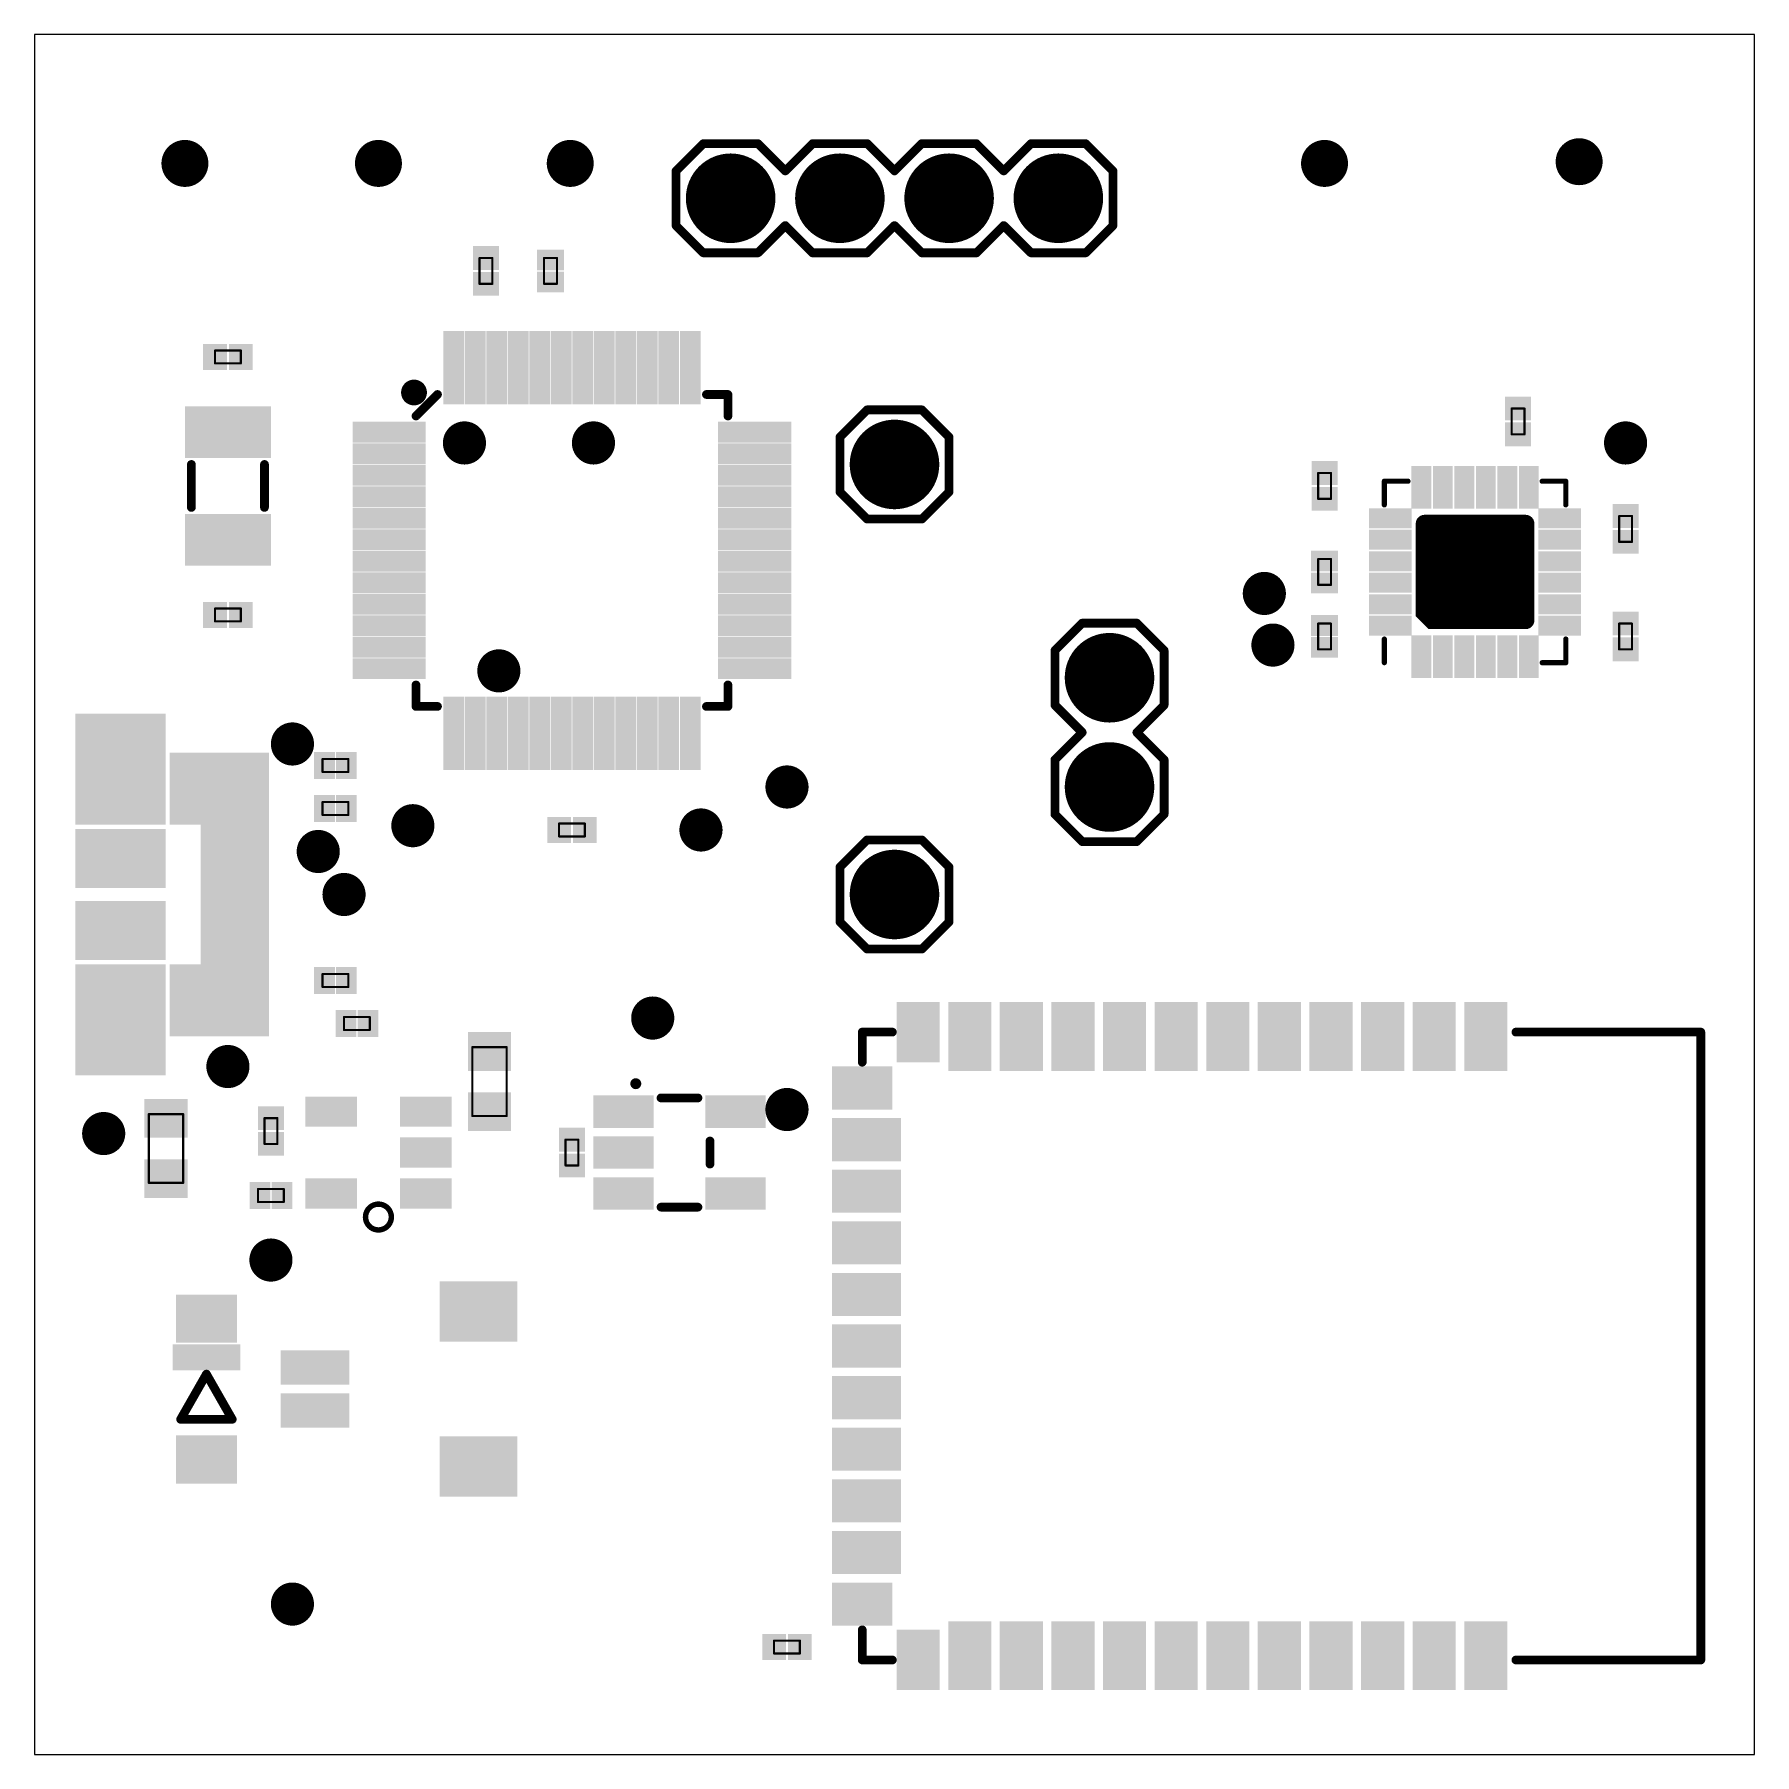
# Model space of a CAD drawing. Extents: x 0 to 40, y 0 to 40.
import ezdxf

# ---------------------------------------------------------------- set-up
doc = ezdxf.new("R2010")
doc.units = 0
for name, color, linetype in [('17', 94, 'CONTINUOUS'), ('20', 30, 'CONTINUOUS'), ('21', 250, 'CONTINUOUS'), ('29', 250, 'CONTINUOUS')]:
    doc.layers.add(name, color=color, linetype=linetype)

# ---------------------------------------------------------------- blocks, each defined once
blk = doc.blocks.new('ROUNDP')
at = {"const_width": 0.5}
blk.add_lwpolyline([(0, -0.25, 1), (0, 0.25, 1), (0, -0.25)], format="xyb", dxfattribs=at)
blk = doc.blocks.new('RECT')
blk.add_solid([(-0.5, -0.5), (0.5, -0.5), (-0.5, 0.5), (0.5, 0.5)])
blk = doc.blocks.new('ROUNDV')
at = {"const_width": 0.5}
blk.add_lwpolyline([(0, -0.25, 1), (0, 0.25, 1), (0, -0.25)], format="xyb", dxfattribs=at)

msp = doc.modelspace()

# ---------------------------------------------------------------- linework, layer by layer
at = {"layer": '20'}
for p, q in [((40, 40), (0, 40)), ((0, 40), (0, 0)), ((40, 0), (40, 40)), ((0, 0), (40, 0))]:
    msp.add_line(p, q, dxfattribs=at)
at = {"layer": '21'}
for points, const_width in [([(15.555, 37.46), (14.92, 36.825)], 0.2032), ([(15.555, 37.46), (16.825, 37.46)], 0.2032), ([(16.825, 37.46), (17.46, 36.825)], 0.2032), ([(17.46, 36.825), (18.095, 37.46)], 0.2032), ([(18.095, 37.46), (19.365, 37.46)], 0.2032), ([(19.365, 37.46), (20, 36.825)], 0.2032), ([(20, 36.825), (20.635, 37.46)], 0.2032), ([(20.635, 37.46), (21.905, 37.46)], 0.2032), ([(21.905, 37.46), (22.54, 36.825)], 0.2032), ([(23.175, 37.46), (22.54, 36.825)], 0.2032), ([(23.175, 37.46), (24.445, 37.46)], 0.2032), ([(24.445, 37.46), (25.08, 36.825)], 0.2032), ([(14.92, 36.825), (14.92, 35.555)], 0.2032), ([(25.08, 36.825), (25.08, 35.555)], 0.2032), ([(14.92, 35.555), (15.555, 34.92)], 0.2032), ([(17.46, 35.555), (16.825, 34.92)], 0.2032), ([(18.095, 34.92), (17.46, 35.555)], 0.2032), ([(20, 35.555), (19.365, 34.92)], 0.2032), ([(20.635, 34.92), (20, 35.555)], 0.2032), ([(22.54, 35.555), (21.905, 34.92)], 0.2032), ([(22.54, 35.555), (23.175, 34.92)], 0.2032), ([(25.08, 35.555), (24.445, 34.92)], 0.2032), ([(10.35, 34.2), (10.35, 34.8)], 0.05), ([(10.35, 34.8), (10.65, 34.8)], 0.05), ([(10.65, 34.8), (10.65, 34.2)], 0.05), ([(11.85, 34.2), (11.85, 34.8)], 0.05), ([(11.85, 34.8), (12.15, 34.8)], 0.05), ([(12.15, 34.8), (12.15, 34.2)], 0.05), ([(16.825, 34.92), (15.555, 34.92)], 0.2032), ([(19.365, 34.92), (18.095, 34.92)], 0.2032), ([(21.905, 34.92), (20.635, 34.92)], 0.2032), ([(24.445, 34.92), (23.175, 34.92)], 0.2032), ([(10.65, 34.2), (10.35, 34.2)], 0.05), ([(12.15, 34.2), (11.85, 34.2)], 0.05), ([(4.2, 32.65), (4.8, 32.65)], 0.05), ([(4.2, 32.35), (4.2, 32.65)], 0.05), ([(4.8, 32.65), (4.8, 32.35)], 0.05), ([(4.8, 32.35), (4.2, 32.35)], 0.05), ([(8.873, 31.127), (9.373, 31.627)], 0.2032), ([(15.627, 31.627), (16.127, 31.627)], 0.2032), ([(16.127, 31.627), (16.127, 31.127)], 0.2032), ([(19.365, 31.27), (18.73, 30.635)], 0.2032), ([(20.635, 31.27), (19.365, 31.27)], 0.2032), ([(21.27, 30.635), (20.635, 31.27)], 0.2032), ([(34.35, 30.7), (34.35, 31.3)], 0.05), ([(34.35, 31.3), (34.65, 31.3)], 0.05), ([(34.65, 31.3), (34.65, 30.7)], 0.05), ([(18.73, 30.635), (18.73, 29.365)], 0.2032), ([(21.27, 29.365), (21.27, 30.635)], 0.2032), ([(34.65, 30.7), (34.35, 30.7)], 0.05), ([(3.65, 29), (3.65, 30)], 0.2032), ([(5.35, 30), (5.35, 29)], 0.2032), ([(29.85, 29.2), (29.85, 29.8)], 0.05), ([(29.85, 29.8), (30.15, 29.8)], 0.05), ([(30.15, 29.8), (30.15, 29.2)], 0.05), ([(31.94, 29.61), (31.39, 29.61)], 0.12), ([(31.39, 29.61), (31.39, 29.06)], 0.12), ([(35.06, 29.61), (35.61, 29.61)], 0.12), ([(35.61, 29.61), (35.61, 29.06)], 0.12), ([(18.73, 29.365), (19.365, 28.73)], 0.2032), ([(20.635, 28.73), (21.27, 29.365)], 0.2032), ([(30.15, 29.2), (29.85, 29.2)], 0.05), ([(19.365, 28.73), (20.635, 28.73)], 0.2032), ([(36.85, 28.2), (36.85, 28.8)], 0.05), ([(36.85, 28.8), (37.15, 28.8)], 0.05), ([(37.15, 28.8), (37.15, 28.2)], 0.05), ([(37.15, 28.2), (36.85, 28.2)], 0.05), ([(29.85, 27.2), (29.85, 27.8)], 0.05), ([(29.85, 27.8), (30.15, 27.8)], 0.05), ([(30.15, 27.8), (30.15, 27.2)], 0.05), ([(30.15, 27.2), (29.85, 27.2)], 0.05), ([(4.2, 26.65), (4.8, 26.65)], 0.05), ([(4.2, 26.35), (4.2, 26.65)], 0.05), ([(4.8, 26.65), (4.8, 26.35)], 0.05), ([(23.73, 25.675), (24.365, 26.31)], 0.2032), ([(24.365, 26.31), (25.635, 26.31)], 0.2032), ([(25.635, 26.31), (26.27, 25.675)], 0.2032), ([(4.8, 26.35), (4.2, 26.35)], 0.05), ([(29.85, 25.7), (29.85, 26.3)], 0.05), ([(29.85, 26.3), (30.15, 26.3)], 0.05), ([(30.15, 26.3), (30.15, 25.7)], 0.05), ([(31.39, 25.39), (31.39, 25.94)], 0.12), ([(35.61, 25.39), (35.61, 25.94)], 0.12), ([(36.85, 25.7), (36.85, 26.3)], 0.05), ([(36.85, 26.3), (37.15, 26.3)], 0.05), ([(37.15, 26.3), (37.15, 25.7)], 0.05), ([(23.73, 24.405), (23.73, 25.675)], 0.2032), ([(26.27, 25.675), (26.27, 24.405)], 0.2032), ([(30.15, 25.7), (29.85, 25.7)], 0.05), ([(37.15, 25.7), (36.85, 25.7)], 0.05), ([(35.06, 25.39), (35.61, 25.39)], 0.12), ([(8.873, 24.373), (8.873, 24.873)], 0.2032), ([(16.127, 24.873), (16.127, 24.373)], 0.2032), ([(9.373, 24.373), (8.873, 24.373)], 0.2032), ([(16.127, 24.373), (15.627, 24.373)], 0.2032), ([(24.365, 23.77), (23.73, 24.405)], 0.2032), ([(26.27, 24.405), (25.635, 23.77)], 0.2032), ([(23.73, 23.135), (24.365, 23.77)], 0.2032), ([(25.635, 23.77), (26.27, 23.135)], 0.2032), ([(23.73, 21.865), (23.73, 23.135)], 0.2032), ([(26.27, 23.135), (26.27, 21.865)], 0.2032), ([(6.7, 22.85), (6.7, 23.15)], 0.05), ([(6.7, 23.15), (7.3, 23.15)], 0.05), ([(7.3, 22.85), (6.7, 22.85)], 0.05), ([(7.3, 23.15), (7.3, 22.85)], 0.05), ([(6.7, 21.85), (6.7, 22.15)], 0.05), ([(6.7, 22.15), (7.3, 22.15)], 0.05), ([(7.3, 22.15), (7.3, 21.85)], 0.05), ([(7.3, 21.85), (6.7, 21.85)], 0.05), ([(12.2, 21.65), (12.8, 21.65)], 0.05), ([(12.2, 21.35), (12.2, 21.65)], 0.05), ([(12.8, 21.65), (12.8, 21.35)], 0.05), ([(23.73, 21.865), (24.365, 21.23)], 0.2032), ([(25.635, 21.23), (26.27, 21.865)], 0.2032), ([(12.8, 21.35), (12.2, 21.35)], 0.05), ([(19.365, 21.27), (18.73, 20.635)], 0.2032), ([(20.635, 21.27), (19.365, 21.27)], 0.2032), ([(21.27, 20.635), (20.635, 21.27)], 0.2032), ([(24.365, 21.23), (25.635, 21.23)], 0.2032), ([(18.73, 20.635), (18.73, 19.365)], 0.2032), ([(21.27, 19.365), (21.27, 20.635)], 0.2032), ([(18.73, 19.365), (19.365, 18.73)], 0.2032), ([(20.635, 18.73), (21.27, 19.365)], 0.2032), ([(19.365, 18.73), (20.635, 18.73)], 0.2032), ([(6.7, 18.15), (7.3, 18.15)], 0.05), ([(6.7, 17.85), (6.7, 18.15)], 0.05), ([(7.3, 18.15), (7.3, 17.85)], 0.05), ([(7.3, 17.85), (6.7, 17.85)], 0.05), ([(7.2, 16.85), (7.2, 17.15)], 0.05), ([(7.2, 17.15), (7.8, 17.15)], 0.05), ([(7.8, 16.85), (7.2, 16.85)], 0.05), ([(7.8, 17.15), (7.8, 16.85)], 0.05), ([(19.95, 16.8), (19.25, 16.8)], 0.2032), ([(19.25, 16.8), (19.25, 16.1)], 0.2032), ([(34.45, 16.8), (38.75, 16.8)], 0.2032), ([(38.75, 16.8), (38.75, 2.2)], 0.2032), ([(10.182, 14.8498), (10.182, 16.4498)], 0.05), ([(10.182, 16.4498), (10.982, 16.4498)], 0.05), ([(10.982, 16.4498), (10.982, 14.8498)], 0.05), ([(14.5706, 15.27), (15.4294, 15.27)], 0.2032), ([(2.6602, 13.2936), (2.6602, 14.8936)], 0.05), ([(2.6602, 14.8936), (3.4602, 14.8936)], 0.05), ([(3.4602, 14.8936), (3.4602, 13.2936)], 0.05), ([(5.35, 14.2), (5.35, 14.8)], 0.05), ([(5.35, 14.8), (5.65, 14.8)], 0.05), ([(5.65, 14.8), (5.65, 14.2)], 0.05), ([(10.982, 14.8498), (10.182, 14.8498)], 0.05), ([(5.65, 14.2), (5.35, 14.2)], 0.05), ([(12.35, 13.7), (12.35, 14.3)], 0.05), ([(12.35, 14.3), (12.65, 14.3)], 0.05), ([(12.65, 14.3), (12.65, 13.7)], 0.05), ([(15.7088, 14.2684), (15.7088, 13.7316)], 0.2032), ([(12.65, 13.7), (12.35, 13.7)], 0.05), ([(3.4602, 13.2936), (2.6602, 13.2936)], 0.05), ([(5.2, 12.85), (5.2, 13.15)], 0.05), ([(5.2, 13.15), (5.8, 13.15)], 0.05), ([(5.8, 12.85), (5.2, 12.85)], 0.05), ([(5.8, 13.15), (5.8, 12.85)], 0.05), ([(15.4294, 12.73), (14.5706, 12.73)], 0.2032), ([(4, 8.8476), (3.4, 7.7968)], 0.2032), ([(4.6, 7.7968), (4, 8.8476)], 0.2032), ([(3.4, 7.7968), (4.6, 7.7968)], 0.2032), ([(19.25, 2.9), (19.25, 2.2)], 0.2032), ([(17.2, 2.35), (17.2, 2.65)], 0.05), ([(17.2, 2.65), (17.8, 2.65)], 0.05), ([(17.8, 2.65), (17.8, 2.35)], 0.05), ([(17.8, 2.35), (17.2, 2.35)], 0.05), ([(19.25, 2.2), (19.95, 2.2)], 0.2032), ([(38.75, 2.2), (34.45, 2.2)], 0.2032)]:
    msp.add_lwpolyline(points, dxfattribs=dict(at, const_width=const_width))
for points, const_width in [([(15.555, 37.5108, 1), (15.555, 37.4092)], 0.1016), ([(15.5909, 37.4241, 1), (15.5191, 37.4959)], 0.1016), ([(16.8609, 37.4959, 1), (16.7891, 37.4241)], 0.1016), ([(16.825, 37.4092, 1), (16.825, 37.5108)], 0.1016), ([(18.095, 37.5108, 1), (18.095, 37.4092)], 0.1016), ([(18.1309, 37.4241, 1), (18.0591, 37.4959)], 0.1016), ([(19.4009, 37.4959, 1), (19.3291, 37.4241)], 0.1016), ([(19.365, 37.4092, 1), (19.365, 37.5108)], 0.1016), ([(20.635, 37.5108, 1), (20.635, 37.4092)], 0.1016), ([(20.6709, 37.4241, 1), (20.5991, 37.4959)], 0.1016), ([(21.9409, 37.4959, 1), (21.8691, 37.4241)], 0.1016), ([(21.905, 37.4092, 1), (21.905, 37.5108)], 0.1016), ([(23.175, 37.5108, 1), (23.175, 37.4092)], 0.1016), ([(23.2109, 37.4241, 1), (23.1391, 37.4959)], 0.1016), ([(24.4809, 37.4959, 1), (24.4091, 37.4241)], 0.1016), ([(24.445, 37.4092, 1), (24.445, 37.5108)], 0.1016), ([(14.9708, 36.825, 1), (14.8692, 36.825)], 0.1016), ([(14.8841, 36.8609, 1), (14.9559, 36.7891)], 0.1016), ([(17.4241, 36.8609, 1), (17.4959, 36.7891)], 0.1016), ([(17.4241, 36.7891, 1), (17.4959, 36.8609)], 0.1016), ([(19.9641, 36.8609, 1), (20.0359, 36.7891)], 0.1016), ([(19.9641, 36.7891, 1), (20.0359, 36.8609)], 0.1016), ([(22.5041, 36.8609, 1), (22.5759, 36.7891)], 0.1016), ([(22.5041, 36.7891, 1), (22.5759, 36.8609)], 0.1016), ([(25.1308, 36.825, 1), (25.0292, 36.825)], 0.1016), ([(25.0441, 36.7891, 1), (25.1159, 36.8609)], 0.1016), ([(14.9559, 35.5909, 1), (14.8841, 35.5191)], 0.1016), ([(14.8692, 35.555, 1), (14.9708, 35.555)], 0.1016), ([(17.4959, 35.5909, 1), (17.4241, 35.5191)], 0.1016), ([(17.4959, 35.5191, 1), (17.4241, 35.5909)], 0.1016), ([(20.0359, 35.5909, 1), (19.9641, 35.5191)], 0.1016), ([(20.0359, 35.5191, 1), (19.9641, 35.5909)], 0.1016), ([(22.5759, 35.5909, 1), (22.5041, 35.5191)], 0.1016), ([(22.5759, 35.5191, 1), (22.5041, 35.5909)], 0.1016), ([(25.0292, 35.555, 1), (25.1308, 35.555)], 0.1016), ([(25.1159, 35.5191, 1), (25.0441, 35.5909)], 0.1016), ([(10.3625, 34.8, 1), (10.3375, 34.8)], 0.025), ([(10.35, 34.8125, 1), (10.35, 34.7875)], 0.025), ([(10.6625, 34.8, 1), (10.6375, 34.8)], 0.025), ([(10.65, 34.7875, 1), (10.65, 34.8125)], 0.025), ([(11.8625, 34.8, 1), (11.8375, 34.8)], 0.025), ([(11.85, 34.8125, 1), (11.85, 34.7875)], 0.025), ([(12.1625, 34.8, 1), (12.1375, 34.8)], 0.025), ([(12.15, 34.7875, 1), (12.15, 34.8125)], 0.025), ([(15.555, 34.9708, 1), (15.555, 34.8692)], 0.1016), ([(15.5191, 34.8841, 1), (15.5909, 34.9559)], 0.1016), ([(16.7891, 34.9559, 1), (16.8609, 34.8841)], 0.1016), ([(16.825, 34.8692, 1), (16.825, 34.9708)], 0.1016), ([(18.095, 34.9708, 1), (18.095, 34.8692)], 0.1016), ([(18.0591, 34.8841, 1), (18.1309, 34.9559)], 0.1016), ([(19.3291, 34.9559, 1), (19.4009, 34.8841)], 0.1016), ([(19.365, 34.8692, 1), (19.365, 34.9708)], 0.1016), ([(20.635, 34.9708, 1), (20.635, 34.8692)], 0.1016), ([(20.5991, 34.8841, 1), (20.6709, 34.9559)], 0.1016), ([(21.8691, 34.9559, 1), (21.9409, 34.8841)], 0.1016), ([(21.905, 34.8692, 1), (21.905, 34.9708)], 0.1016), ([(23.175, 34.9708, 1), (23.175, 34.8692)], 0.1016), ([(23.1391, 34.8841, 1), (23.2109, 34.9559)], 0.1016), ([(24.4091, 34.9559, 1), (24.4809, 34.8841)], 0.1016), ([(24.445, 34.8692, 1), (24.445, 34.9708)], 0.1016), ([(10.35, 34.2125, 1), (10.35, 34.1875)], 0.025), ([(10.3375, 34.2, 1), (10.3625, 34.2)], 0.025), ([(10.6375, 34.2, 1), (10.6625, 34.2)], 0.025), ([(10.65, 34.1875, 1), (10.65, 34.2125)], 0.025), ([(11.85, 34.2125, 1), (11.85, 34.1875)], 0.025), ([(11.8375, 34.2, 1), (11.8625, 34.2)], 0.025), ([(12.1375, 34.2, 1), (12.1625, 34.2)], 0.025), ([(12.15, 34.1875, 1), (12.15, 34.2125)], 0.025), ([(4.2, 32.6625, 1), (4.2, 32.6375)], 0.025), ([(4.2125, 32.65, 1), (4.1875, 32.65)], 0.025), ([(4.8125, 32.65, 1), (4.7875, 32.65)], 0.025), ([(4.8, 32.6375, 1), (4.8, 32.6625)], 0.025), ([(4.2, 32.3625, 1), (4.2, 32.3375)], 0.025), ([(4.1875, 32.35, 1), (4.2125, 32.35)], 0.025), ([(4.7875, 32.35, 1), (4.8125, 32.35)], 0.025), ([(4.8, 32.3375, 1), (4.8, 32.3625)], 0.025), ([(8.827, 31.523, 1), (8.827, 31.823, 1), (8.827, 31.523)], 0.3), ([(9.4089, 31.5911, 1), (9.3371, 31.6629)], 0.1016), ([(15.627, 31.6778, 1), (15.627, 31.5762)], 0.1016), ([(16.1778, 31.627, 1), (16.0762, 31.627)], 0.1016), ([(16.127, 31.5762, 1), (16.127, 31.6778)], 0.1016), ([(8.8371, 31.1629, 1), (8.9089, 31.0911)], 0.1016), ([(19.365, 31.3208, 1), (19.365, 31.2192)], 0.1016), ([(19.4009, 31.2341, 1), (19.3291, 31.3059)], 0.1016), ([(20.6709, 31.3059, 1), (20.5991, 31.2341)], 0.1016), ([(20.635, 31.2192, 1), (20.635, 31.3208)], 0.1016), ([(34.3625, 31.3, 1), (34.3375, 31.3)], 0.025), ([(34.35, 31.3125, 1), (34.35, 31.2875)], 0.025), ([(34.6625, 31.3, 1), (34.6375, 31.3)], 0.025), ([(34.65, 31.2875, 1), (34.65, 31.3125)], 0.025), ([(16.0762, 31.127, 1), (16.1778, 31.127)], 0.1016), ([(18.7808, 30.635, 1), (18.6792, 30.635)], 0.1016), ([(18.6941, 30.6709, 1), (18.7659, 30.5991)], 0.1016), ([(21.3208, 30.635, 1), (21.2192, 30.635)], 0.1016), ([(21.2341, 30.5991, 1), (21.3059, 30.6709)], 0.1016), ([(34.35, 30.7125, 1), (34.35, 30.6875)], 0.025), ([(34.3375, 30.7, 1), (34.3625, 30.7)], 0.025), ([(34.6375, 30.7, 1), (34.6625, 30.7)], 0.025), ([(34.65, 30.6875, 1), (34.65, 30.7125)], 0.025), ([(3.7008, 30, 1), (3.5992, 30)], 0.1016), ([(5.4008, 30, 1), (5.2992, 30)], 0.1016), ([(29.8625, 29.8, 1), (29.8375, 29.8)], 0.025), ([(29.85, 29.8125, 1), (29.85, 29.7875)], 0.025), ([(30.1625, 29.8, 1), (30.1375, 29.8)], 0.025), ([(30.15, 29.7875, 1), (30.15, 29.8125)], 0.025), ([(31.39, 29.64, 1), (31.39, 29.58)], 0.06), ([(31.42, 29.61, 1), (31.36, 29.61)], 0.06), ([(31.94, 29.58, 1), (31.94, 29.64)], 0.06), ([(35.06, 29.64, 1), (35.06, 29.58)], 0.06), ([(35.64, 29.61, 1), (35.58, 29.61)], 0.06), ([(35.61, 29.58, 1), (35.61, 29.64)], 0.06), ([(18.7659, 29.4009, 1), (18.6941, 29.3291)], 0.1016), ([(18.6792, 29.365, 1), (18.7808, 29.365)], 0.1016), ([(21.2192, 29.365, 1), (21.3208, 29.365)], 0.1016), ([(21.3059, 29.3291, 1), (21.2341, 29.4009)], 0.1016), ([(29.85, 29.2125, 1), (29.85, 29.1875)], 0.025), ([(29.8375, 29.2, 1), (29.8625, 29.2)], 0.025), ([(30.1375, 29.2, 1), (30.1625, 29.2)], 0.025), ([(30.15, 29.1875, 1), (30.15, 29.2125)], 0.025), ([(3.5992, 29, 1), (3.7008, 29)], 0.1016), ([(5.2992, 29, 1), (5.4008, 29)], 0.1016), ([(19.365, 28.7808, 1), (19.365, 28.6792)], 0.1016), ([(19.3291, 28.6941, 1), (19.4009, 28.7659)], 0.1016), ([(20.5991, 28.7659, 1), (20.6709, 28.6941)], 0.1016), ([(20.635, 28.6792, 1), (20.635, 28.7808)], 0.1016), ([(31.36, 29.06, 1), (31.42, 29.06)], 0.06), ([(35.58, 29.06, 1), (35.64, 29.06)], 0.06), ([(36.8625, 28.8, 1), (36.8375, 28.8)], 0.025), ([(36.85, 28.8125, 1), (36.85, 28.7875)], 0.025), ([(37.1625, 28.8, 1), (37.1375, 28.8)], 0.025), ([(37.15, 28.7875, 1), (37.15, 28.8125)], 0.025), ([(36.85, 28.2125, 1), (36.85, 28.1875)], 0.025), ([(36.8375, 28.2, 1), (36.8625, 28.2)], 0.025), ([(37.1375, 28.2, 1), (37.1625, 28.2)], 0.025), ([(37.15, 28.1875, 1), (37.15, 28.2125)], 0.025), ([(29.8625, 27.8, 1), (29.8375, 27.8)], 0.025), ([(29.85, 27.8125, 1), (29.85, 27.7875)], 0.025), ([(30.1625, 27.8, 1), (30.1375, 27.8)], 0.025), ([(30.15, 27.7875, 1), (30.15, 27.8125)], 0.025), ([(29.85, 27.2125, 1), (29.85, 27.1875)], 0.025), ([(29.8375, 27.2, 1), (29.8625, 27.2)], 0.025), ([(30.1375, 27.2, 1), (30.1625, 27.2)], 0.025), ([(30.15, 27.1875, 1), (30.15, 27.2125)], 0.025), ([(4.2, 26.6625, 1), (4.2, 26.6375)], 0.025), ([(4.2125, 26.65, 1), (4.1875, 26.65)], 0.025), ([(4.8125, 26.65, 1), (4.7875, 26.65)], 0.025), ([(4.8, 26.6375, 1), (4.8, 26.6625)], 0.025), ([(24.365, 26.3608, 1), (24.365, 26.2592)], 0.1016), ([(24.4009, 26.2741, 1), (24.3291, 26.3459)], 0.1016), ([(25.6709, 26.3459, 1), (25.5991, 26.2741)], 0.1016), ([(25.635, 26.2592, 1), (25.635, 26.3608)], 0.1016), ([(4.2, 26.3625, 1), (4.2, 26.3375)], 0.025), ([(4.1875, 26.35, 1), (4.2125, 26.35)], 0.025), ([(4.7875, 26.35, 1), (4.8125, 26.35)], 0.025), ([(4.8, 26.3375, 1), (4.8, 26.3625)], 0.025), ([(29.8625, 26.3, 1), (29.8375, 26.3)], 0.025), ([(29.85, 26.3125, 1), (29.85, 26.2875)], 0.025), ([(30.1625, 26.3, 1), (30.1375, 26.3)], 0.025), ([(30.15, 26.2875, 1), (30.15, 26.3125)], 0.025), ([(31.42, 25.94, 1), (31.36, 25.94)], 0.06), ([(35.64, 25.94, 1), (35.58, 25.94)], 0.06), ([(36.8625, 26.3, 1), (36.8375, 26.3)], 0.025), ([(36.85, 26.3125, 1), (36.85, 26.2875)], 0.025), ([(37.1625, 26.3, 1), (37.1375, 26.3)], 0.025), ([(37.15, 26.2875, 1), (37.15, 26.3125)], 0.025), ([(23.7808, 25.675, 1), (23.6792, 25.675)], 0.1016), ([(23.6941, 25.7109, 1), (23.7659, 25.6391)], 0.1016), ([(26.3208, 25.675, 1), (26.2192, 25.675)], 0.1016), ([(26.2341, 25.6391, 1), (26.3059, 25.7109)], 0.1016), ([(29.85, 25.7125, 1), (29.85, 25.6875)], 0.025), ([(29.8375, 25.7, 1), (29.8625, 25.7)], 0.025), ([(30.1375, 25.7, 1), (30.1625, 25.7)], 0.025), ([(30.15, 25.6875, 1), (30.15, 25.7125)], 0.025), ([(36.85, 25.7125, 1), (36.85, 25.6875)], 0.025), ([(36.8375, 25.7, 1), (36.8625, 25.7)], 0.025), ([(37.1375, 25.7, 1), (37.1625, 25.7)], 0.025), ([(37.15, 25.6875, 1), (37.15, 25.7125)], 0.025), ([(31.36, 25.39, 1), (31.42, 25.39)], 0.06), ([(35.06, 25.42, 1), (35.06, 25.36)], 0.06), ([(35.58, 25.39, 1), (35.64, 25.39)], 0.06), ([(35.61, 25.36, 1), (35.61, 25.42)], 0.06), ([(8.9238, 24.873, 1), (8.8222, 24.873)], 0.1016), ([(16.1778, 24.873, 1), (16.0762, 24.873)], 0.1016), ([(8.873, 24.4238, 1), (8.873, 24.3222)], 0.1016), ([(8.8222, 24.373, 1), (8.9238, 24.373)], 0.1016), ([(9.373, 24.3222, 1), (9.373, 24.4238)], 0.1016), ([(15.627, 24.4238, 1), (15.627, 24.3222)], 0.1016), ([(16.0762, 24.373, 1), (16.1778, 24.373)], 0.1016), ([(16.127, 24.3222, 1), (16.127, 24.4238)], 0.1016), ([(23.7659, 24.4409, 1), (23.6941, 24.3691)], 0.1016), ([(23.6792, 24.405, 1), (23.7808, 24.405)], 0.1016), ([(26.2192, 24.405, 1), (26.3208, 24.405)], 0.1016), ([(26.3059, 24.3691, 1), (26.2341, 24.4409)], 0.1016), ([(24.4009, 23.7341, 1), (24.3291, 23.8059)], 0.1016), ([(24.3291, 23.7341, 1), (24.4009, 23.8059)], 0.1016), ([(25.6709, 23.8059, 1), (25.5991, 23.7341)], 0.1016), ([(25.5991, 23.8059, 1), (25.6709, 23.7341)], 0.1016), ([(23.7808, 23.135, 1), (23.6792, 23.135)], 0.1016), ([(23.6941, 23.1709, 1), (23.7659, 23.0991)], 0.1016), ([(26.3208, 23.135, 1), (26.2192, 23.135)], 0.1016), ([(26.2341, 23.0991, 1), (26.3059, 23.1709)], 0.1016), ([(6.7125, 23.15, 1), (6.6875, 23.15)], 0.025), ([(6.7, 23.1625, 1), (6.7, 23.1375)], 0.025), ([(6.7, 22.8625, 1), (6.7, 22.8375)], 0.025), ([(6.6875, 22.85, 1), (6.7125, 22.85)], 0.025), ([(7.3125, 23.15, 1), (7.2875, 23.15)], 0.025), ([(7.2875, 22.85, 1), (7.3125, 22.85)], 0.025), ([(7.3, 23.1375, 1), (7.3, 23.1625)], 0.025), ([(7.3, 22.8375, 1), (7.3, 22.8625)], 0.025), ([(6.7125, 22.15, 1), (6.6875, 22.15)], 0.025), ([(6.7, 22.1625, 1), (6.7, 22.1375)], 0.025), ([(7.3125, 22.15, 1), (7.2875, 22.15)], 0.025), ([(7.3, 22.1375, 1), (7.3, 22.1625)], 0.025), ([(6.7, 21.8625, 1), (6.7, 21.8375)], 0.025), ([(6.6875, 21.85, 1), (6.7125, 21.85)], 0.025), ([(7.2875, 21.85, 1), (7.3125, 21.85)], 0.025), ([(7.3, 21.8375, 1), (7.3, 21.8625)], 0.025), ([(12.2, 21.6625, 1), (12.2, 21.6375)], 0.025), ([(12.2125, 21.65, 1), (12.1875, 21.65)], 0.025), ([(12.8125, 21.65, 1), (12.7875, 21.65)], 0.025), ([(12.8, 21.6375, 1), (12.8, 21.6625)], 0.025), ([(23.7659, 21.9009, 1), (23.6941, 21.8291)], 0.1016), ([(23.6792, 21.865, 1), (23.7808, 21.865)], 0.1016), ([(26.2192, 21.865, 1), (26.3208, 21.865)], 0.1016), ([(26.3059, 21.8291, 1), (26.2341, 21.9009)], 0.1016), ([(12.2, 21.3625, 1), (12.2, 21.3375)], 0.025), ([(12.1875, 21.35, 1), (12.2125, 21.35)], 0.025), ([(12.7875, 21.35, 1), (12.8125, 21.35)], 0.025), ([(12.8, 21.3375, 1), (12.8, 21.3625)], 0.025), ([(19.365, 21.3208, 1), (19.365, 21.2192)], 0.1016), ([(19.4009, 21.2341, 1), (19.3291, 21.3059)], 0.1016), ([(20.6709, 21.3059, 1), (20.5991, 21.2341)], 0.1016), ([(20.635, 21.2192, 1), (20.635, 21.3208)], 0.1016), ([(24.365, 21.2808, 1), (24.365, 21.1792)], 0.1016), ([(24.3291, 21.1941, 1), (24.4009, 21.2659)], 0.1016), ([(25.5991, 21.2659, 1), (25.6709, 21.1941)], 0.1016), ([(25.635, 21.1792, 1), (25.635, 21.2808)], 0.1016), ([(18.7808, 20.635, 1), (18.6792, 20.635)], 0.1016), ([(18.6941, 20.6709, 1), (18.7659, 20.5991)], 0.1016), ([(21.3208, 20.635, 1), (21.2192, 20.635)], 0.1016), ([(21.2341, 20.5991, 1), (21.3059, 20.6709)], 0.1016), ([(18.7659, 19.4009, 1), (18.6941, 19.3291)], 0.1016), ([(18.6792, 19.365, 1), (18.7808, 19.365)], 0.1016), ([(21.2192, 19.365, 1), (21.3208, 19.365)], 0.1016), ([(21.3059, 19.3291, 1), (21.2341, 19.4009)], 0.1016), ([(19.365, 18.7808, 1), (19.365, 18.6792)], 0.1016), ([(19.3291, 18.6941, 1), (19.4009, 18.7659)], 0.1016), ([(20.5991, 18.7659, 1), (20.6709, 18.6941)], 0.1016), ([(20.635, 18.6792, 1), (20.635, 18.7808)], 0.1016), ([(6.7, 18.1625, 1), (6.7, 18.1375)], 0.025), ([(6.7125, 18.15, 1), (6.6875, 18.15)], 0.025), ([(7.3125, 18.15, 1), (7.2875, 18.15)], 0.025), ([(7.3, 18.1375, 1), (7.3, 18.1625)], 0.025), ([(6.7, 17.8625, 1), (6.7, 17.8375)], 0.025), ([(6.6875, 17.85, 1), (6.7125, 17.85)], 0.025), ([(7.2875, 17.85, 1), (7.3125, 17.85)], 0.025), ([(7.3, 17.8375, 1), (7.3, 17.8625)], 0.025), ([(7.2125, 17.15, 1), (7.1875, 17.15)], 0.025), ([(7.2, 17.1625, 1), (7.2, 17.1375)], 0.025), ([(7.2, 16.8625, 1), (7.2, 16.8375)], 0.025), ([(7.1875, 16.85, 1), (7.2125, 16.85)], 0.025), ([(7.8125, 17.15, 1), (7.7875, 17.15)], 0.025), ([(7.7875, 16.85, 1), (7.8125, 16.85)], 0.025), ([(7.8, 17.1375, 1), (7.8, 17.1625)], 0.025), ([(7.8, 16.8375, 1), (7.8, 16.8625)], 0.025), ([(19.25, 16.8508, 1), (19.25, 16.7492)], 0.1016), ([(19.3008, 16.8, 1), (19.1992, 16.8)], 0.1016), ([(19.95, 16.7492, 1), (19.95, 16.8508)], 0.1016), ([(34.45, 16.8508, 1), (34.45, 16.7492)], 0.1016), ([(38.8008, 16.8, 1), (38.6992, 16.8)], 0.1016), ([(38.75, 16.7492, 1), (38.75, 16.8508)], 0.1016), ([(10.1945, 16.4498, 1), (10.1695, 16.4498)], 0.025), ([(10.182, 16.4623, 1), (10.182, 16.4373)], 0.025), ([(10.9945, 16.4498, 1), (10.9695, 16.4498)], 0.025), ([(10.982, 16.4373, 1), (10.982, 16.4623)], 0.025), ([(19.1992, 16.1, 1), (19.3008, 16.1)], 0.1016), ([(13.984, 15.5367, 1), (13.984, 15.6637, 1), (13.984, 15.5367)], 0.127), ([(14.5706, 15.3208, 1), (14.5706, 15.2192)], 0.1016), ([(15.4294, 15.2192, 1), (15.4294, 15.3208)], 0.1016), ([(2.6727, 14.8936, 1), (2.6477, 14.8936)], 0.025), ([(2.6602, 14.9061, 1), (2.6602, 14.8811)], 0.025), ([(3.4727, 14.8936, 1), (3.4477, 14.8936)], 0.025), ([(3.4602, 14.8811, 1), (3.4602, 14.9061)], 0.025), ([(5.3625, 14.8, 1), (5.3375, 14.8)], 0.025), ([(5.35, 14.8125, 1), (5.35, 14.7875)], 0.025), ([(5.6625, 14.8, 1), (5.6375, 14.8)], 0.025), ([(5.65, 14.7875, 1), (5.65, 14.8125)], 0.025), ([(10.182, 14.8623, 1), (10.182, 14.8373)], 0.025), ([(10.1695, 14.8498, 1), (10.1945, 14.8498)], 0.025), ([(10.9695, 14.8498, 1), (10.9945, 14.8498)], 0.025), ([(10.982, 14.8373, 1), (10.982, 14.8623)], 0.025), ([(5.35, 14.2125, 1), (5.35, 14.1875)], 0.025), ([(5.3375, 14.2, 1), (5.3625, 14.2)], 0.025), ([(5.6375, 14.2, 1), (5.6625, 14.2)], 0.025), ([(5.65, 14.1875, 1), (5.65, 14.2125)], 0.025), ([(12.3625, 14.3, 1), (12.3375, 14.3)], 0.025), ([(12.35, 14.3125, 1), (12.35, 14.2875)], 0.025), ([(12.6625, 14.3, 1), (12.6375, 14.3)], 0.025), ([(12.65, 14.2875, 1), (12.65, 14.3125)], 0.025), ([(15.7596, 14.2684, 1), (15.658, 14.2684)], 0.1016), ([(12.35, 13.7125, 1), (12.35, 13.6875)], 0.025), ([(12.3375, 13.7, 1), (12.3625, 13.7)], 0.025), ([(12.6375, 13.7, 1), (12.6625, 13.7)], 0.025), ([(12.65, 13.6875, 1), (12.65, 13.7125)], 0.025), ([(15.658, 13.7316, 1), (15.7596, 13.7316)], 0.1016), ([(2.6602, 13.3061, 1), (2.6602, 13.2811)], 0.025), ([(2.6477, 13.2936, 1), (2.6727, 13.2936)], 0.025), ([(3.4477, 13.2936, 1), (3.4727, 13.2936)], 0.025), ([(3.4602, 13.2811, 1), (3.4602, 13.3061)], 0.025), ([(5.2125, 13.15, 1), (5.1875, 13.15)], 0.025), ([(5.2, 13.1625, 1), (5.2, 13.1375)], 0.025), ([(5.2, 12.8625, 1), (5.2, 12.8375)], 0.025), ([(5.1875, 12.85, 1), (5.2125, 12.85)], 0.025), ([(5.8125, 13.15, 1), (5.7875, 13.15)], 0.025), ([(5.7875, 12.85, 1), (5.8125, 12.85)], 0.025), ([(5.8, 13.1375, 1), (5.8, 13.1625)], 0.025), ([(5.8, 12.8375, 1), (5.8, 12.8625)], 0.025), ([(8, 12.2, 1), (8, 12.8, 1), (8, 12.2)], 0.127), ([(14.5706, 12.7808, 1), (14.5706, 12.6792)], 0.1016), ([(15.4294, 12.6792, 1), (15.4294, 12.7808)], 0.1016), ([(4.0441, 8.8728, 1), (3.9559, 8.8224)], 0.1016), ([(4.0441, 8.8224, 1), (3.9559, 8.8728)], 0.1016), ([(3.4, 7.8476, 1), (3.4, 7.746)], 0.1016), ([(3.3559, 7.822, 1), (3.4441, 7.7716)], 0.1016), ([(4.5559, 7.7716, 1), (4.6441, 7.822)], 0.1016), ([(4.6, 7.746, 1), (4.6, 7.8476)], 0.1016), ([(19.3008, 2.9, 1), (19.1992, 2.9)], 0.1016), ([(17.2125, 2.65, 1), (17.1875, 2.65)], 0.025), ([(17.2, 2.6625, 1), (17.2, 2.6375)], 0.025), ([(17.8125, 2.65, 1), (17.7875, 2.65)], 0.025), ([(17.8, 2.6375, 1), (17.8, 2.6625)], 0.025), ([(17.2, 2.3625, 1), (17.2, 2.3375)], 0.025), ([(17.1875, 2.35, 1), (17.2125, 2.35)], 0.025), ([(17.7875, 2.35, 1), (17.8125, 2.35)], 0.025), ([(17.8, 2.3375, 1), (17.8, 2.3625)], 0.025), ([(19.25, 2.2508, 1), (19.25, 2.1492)], 0.1016), ([(19.1992, 2.2, 1), (19.3008, 2.2)], 0.1016), ([(19.95, 2.1492, 1), (19.95, 2.2508)], 0.1016), ([(34.45, 2.2508, 1), (34.45, 2.1492)], 0.1016), ([(38.6992, 2.2, 1), (38.8008, 2.2)], 0.1016), ([(38.75, 2.1492, 1), (38.75, 2.2508)], 0.1016)]:
    msp.add_lwpolyline(points, format="xyb", dxfattribs=dict(at, const_width=const_width))
at = {"layer": '29', "const_width": 0.01}
for points in [[(32.1836, 28.7664), (32.225, 28.7982)], [(32.225, 28.7982), (32.2732, 28.8182)], [(32.2293, 28.8), (34.7707, 28.8)], [(32.2535, 28.81), (34.7465, 28.81)], [(32.2732, 28.8182), (32.325, 28.825)], [(32.287, 28.82), (34.713, 28.82)], [(32.325, 28.825), (34.675, 28.825)], [(34.675, 28.825), (34.7268, 28.8182)], [(34.7268, 28.8182), (34.775, 28.7982)], [(34.775, 28.7982), (34.8164, 28.7664)], [(32.125, 28.625), (32.1318, 28.6768)], [(32.125, 26.475), (32.125, 28.625)], [(32.125, 28.62), (34.875, 28.62)], [(32.125, 28.61), (34.875, 28.61)], [(32.125, 28.6), (34.875, 28.6)], [(32.125, 28.59), (34.875, 28.59)], [(32.125, 28.58), (34.875, 28.58)], [(32.125, 28.57), (34.875, 28.57)], [(32.125, 28.56), (34.875, 28.56)], [(32.125, 28.55), (34.875, 28.55)], [(32.125, 28.54), (34.875, 28.54)], [(32.125, 28.53), (34.875, 28.53)], [(32.125, 28.52), (34.875, 28.52)], [(32.125, 28.51), (34.875, 28.51)], [(32.125, 28.5), (34.875, 28.5)], [(32.125, 28.49), (34.875, 28.49)], [(32.125, 28.48), (34.875, 28.48)], [(32.125, 28.47), (34.875, 28.47)], [(32.125, 28.46), (34.875, 28.46)], [(32.125, 28.45), (34.875, 28.45)], [(32.125, 28.44), (34.875, 28.44)], [(32.125, 28.43), (34.875, 28.43)], [(32.125, 28.42), (34.875, 28.42)], [(32.125, 28.41), (34.875, 28.41)], [(32.125, 28.4), (34.875, 28.4)], [(32.1257, 28.63), (34.8743, 28.63)], [(32.127, 28.64), (34.873, 28.64)], [(32.1283, 28.65), (34.8717, 28.65)], [(32.1296, 28.66), (34.8704, 28.66)], [(32.1309, 28.67), (34.8691, 28.67)], [(32.1318, 28.6768), (32.1518, 28.725)], [(32.1332, 28.68), (34.8668, 28.68)], [(32.1373, 28.69), (34.8627, 28.69)], [(32.1414, 28.7), (34.8586, 28.7)], [(32.1456, 28.71), (34.8544, 28.71)], [(32.1497, 28.72), (34.8503, 28.72)], [(32.1518, 28.725), (32.1836, 28.7664)], [(32.1556, 28.73), (34.8444, 28.73)], [(32.1633, 28.74), (34.8367, 28.74)], [(32.171, 28.75), (34.829, 28.75)], [(32.1787, 28.76), (34.8213, 28.76)], [(32.1882, 28.77), (34.8118, 28.77)], [(32.2013, 28.78), (34.7987, 28.78)], [(32.2143, 28.79), (34.7857, 28.79)], [(34.8164, 28.7664), (34.8482, 28.725)], [(34.8482, 28.725), (34.8682, 28.6768)], [(34.8682, 28.6768), (34.875, 28.625)], [(34.875, 28.625), (34.875, 27.5)], [(32.125, 28.39), (34.875, 28.39)], [(32.125, 28.38), (34.875, 28.38)], [(32.125, 28.37), (34.875, 28.37)], [(32.125, 28.36), (34.875, 28.36)], [(32.125, 28.35), (34.875, 28.35)], [(32.125, 28.34), (34.875, 28.34)], [(32.125, 28.33), (34.875, 28.33)], [(32.125, 28.32), (34.875, 28.32)], [(32.125, 28.31), (34.875, 28.31)], [(32.125, 28.3), (34.875, 28.3)], [(32.125, 28.29), (34.875, 28.29)], [(32.125, 28.28), (34.875, 28.28)], [(32.125, 28.27), (34.875, 28.27)], [(32.125, 28.26), (34.875, 28.26)], [(32.125, 28.25), (34.875, 28.25)], [(32.125, 28.24), (34.875, 28.24)], [(32.125, 28.23), (34.875, 28.23)], [(32.125, 28.22), (34.875, 28.22)], [(32.125, 28.21), (34.875, 28.21)], [(32.125, 28.2), (34.875, 28.2)], [(32.125, 28.19), (34.875, 28.19)], [(32.125, 28.18), (34.875, 28.18)], [(32.125, 28.17), (34.875, 28.17)], [(32.125, 28.16), (34.875, 28.16)], [(32.125, 28.15), (34.875, 28.15)], [(32.125, 28.14), (34.875, 28.14)], [(32.125, 28.13), (34.875, 28.13)], [(32.125, 28.12), (34.875, 28.12)], [(32.125, 28.11), (34.875, 28.11)], [(32.125, 28.1), (34.875, 28.1)], [(32.125, 28.09), (34.875, 28.09)], [(32.125, 28.08), (34.875, 28.08)], [(32.125, 28.07), (34.875, 28.07)], [(32.125, 28.06), (34.875, 28.06)], [(32.125, 28.05), (34.875, 28.05)], [(32.125, 28.04), (34.875, 28.04)], [(32.125, 28.03), (34.875, 28.03)], [(32.125, 28.02), (34.875, 28.02)], [(32.125, 28.01), (34.875, 28.01)], [(32.125, 28), (34.875, 28)], [(32.125, 27.99), (34.875, 27.99)], [(32.125, 27.98), (34.875, 27.98)], [(32.125, 27.97), (34.875, 27.97)], [(32.125, 27.96), (34.875, 27.96)], [(32.125, 27.95), (34.875, 27.95)], [(32.125, 27.94), (34.875, 27.94)], [(32.125, 27.93), (34.875, 27.93)], [(32.125, 27.92), (34.875, 27.92)], [(32.125, 27.91), (34.875, 27.91)], [(32.125, 27.9), (34.875, 27.9)], [(32.125, 27.89), (34.875, 27.89)], [(32.125, 27.88), (34.875, 27.88)], [(32.125, 27.87), (34.875, 27.87)], [(32.125, 27.86), (34.875, 27.86)], [(32.125, 27.85), (34.875, 27.85)], [(32.125, 27.84), (34.875, 27.84)], [(32.125, 27.83), (34.875, 27.83)], [(32.125, 27.82), (34.875, 27.82)], [(32.125, 27.81), (34.875, 27.81)], [(32.125, 27.8), (34.875, 27.8)], [(32.125, 27.79), (34.875, 27.79)], [(32.125, 27.78), (34.875, 27.78)], [(32.125, 27.77), (34.875, 27.77)], [(32.125, 27.76), (34.875, 27.76)], [(32.125, 27.75), (34.875, 27.75)], [(32.125, 27.74), (34.875, 27.74)], [(32.125, 27.73), (34.875, 27.73)], [(32.125, 27.72), (34.875, 27.72)], [(32.125, 27.71), (34.875, 27.71)], [(32.125, 27.7), (34.875, 27.7)], [(32.125, 27.69), (34.875, 27.69)], [(32.125, 27.68), (34.875, 27.68)], [(32.125, 27.67), (34.875, 27.67)], [(32.125, 27.66), (34.875, 27.66)], [(32.125, 27.65), (34.875, 27.65)], [(32.125, 27.64), (34.875, 27.64)], [(32.125, 27.63), (34.875, 27.63)], [(32.125, 27.62), (34.875, 27.62)], [(32.125, 27.61), (34.875, 27.61)], [(32.125, 27.6), (34.875, 27.6)], [(32.125, 27.59), (34.875, 27.59)], [(32.125, 27.58), (34.875, 27.58)], [(32.125, 27.57), (34.875, 27.57)], [(32.125, 27.56), (34.875, 27.56)], [(32.125, 27.55), (34.875, 27.55)], [(32.125, 27.54), (34.875, 27.54)], [(32.125, 27.53), (34.875, 27.53)], [(32.125, 27.52), (34.875, 27.52)], [(32.125, 27.51), (34.875, 27.51)], [(32.125, 27.5), (34.875, 27.5)], [(32.125, 27.49), (34.875, 27.49)], [(32.125, 27.48), (34.875, 27.48)], [(32.125, 27.47), (34.875, 27.47)], [(32.125, 27.46), (34.875, 27.46)], [(32.125, 27.45), (34.875, 27.45)], [(32.125, 27.44), (34.875, 27.44)], [(32.125, 27.43), (34.875, 27.43)], [(32.125, 27.42), (34.875, 27.42)], [(32.125, 27.41), (34.875, 27.41)], [(32.125, 27.4), (34.875, 27.4)], [(32.125, 27.39), (34.875, 27.39)], [(32.125, 27.38), (34.875, 27.38)], [(32.125, 27.37), (34.875, 27.37)], [(32.125, 27.36), (34.875, 27.36)], [(32.125, 27.35), (34.875, 27.35)], [(32.125, 27.34), (34.875, 27.34)], [(32.125, 27.33), (34.875, 27.33)], [(32.125, 27.32), (34.875, 27.32)], [(32.125, 27.31), (34.875, 27.31)], [(32.125, 27.3), (34.875, 27.3)], [(32.125, 27.29), (34.875, 27.29)], [(32.125, 27.28), (34.875, 27.28)], [(32.125, 27.27), (34.875, 27.27)], [(32.125, 27.26), (34.875, 27.26)], [(32.125, 27.25), (34.875, 27.25)], [(32.125, 27.24), (34.875, 27.24)], [(32.125, 27.23), (34.875, 27.23)], [(32.125, 27.22), (34.875, 27.22)], [(32.125, 27.21), (34.875, 27.21)], [(32.125, 27.2), (34.875, 27.2)], [(34.875, 27.5), (34.875, 26.375)], [(32.125, 27.19), (34.875, 27.19)], [(32.125, 27.18), (34.875, 27.18)], [(32.125, 27.17), (34.875, 27.17)], [(32.125, 27.16), (34.875, 27.16)], [(32.125, 27.15), (34.875, 27.15)], [(32.125, 27.14), (34.875, 27.14)], [(32.125, 27.13), (34.875, 27.13)], [(32.125, 27.12), (34.875, 27.12)], [(32.125, 27.11), (34.875, 27.11)], [(32.125, 27.1), (34.875, 27.1)], [(32.125, 27.09), (34.875, 27.09)], [(32.125, 27.08), (34.875, 27.08)], [(32.125, 27.07), (34.875, 27.07)], [(32.125, 27.06), (34.875, 27.06)], [(32.125, 27.05), (34.875, 27.05)], [(32.125, 27.04), (34.875, 27.04)], [(32.125, 27.03), (34.875, 27.03)], [(32.125, 27.02), (34.875, 27.02)], [(32.125, 27.01), (34.875, 27.01)], [(32.125, 27), (34.875, 27)], [(32.125, 26.99), (34.875, 26.99)], [(32.125, 26.98), (34.875, 26.98)], [(32.125, 26.97), (34.875, 26.97)], [(32.125, 26.96), (34.875, 26.96)], [(32.125, 26.95), (34.875, 26.95)], [(32.125, 26.94), (34.875, 26.94)], [(32.125, 26.93), (34.875, 26.93)], [(32.125, 26.92), (34.875, 26.92)], [(32.125, 26.91), (34.875, 26.91)], [(32.125, 26.9), (34.875, 26.9)], [(32.125, 26.89), (34.875, 26.89)], [(32.125, 26.88), (34.875, 26.88)], [(32.125, 26.87), (34.875, 26.87)], [(32.125, 26.86), (34.875, 26.86)], [(32.125, 26.85), (34.875, 26.85)], [(32.125, 26.84), (34.875, 26.84)], [(32.125, 26.83), (34.875, 26.83)], [(32.125, 26.82), (34.875, 26.82)], [(32.125, 26.81), (34.875, 26.81)], [(32.125, 26.8), (34.875, 26.8)], [(32.125, 26.79), (34.875, 26.79)], [(32.125, 26.78), (34.875, 26.78)], [(32.125, 26.77), (34.875, 26.77)], [(32.125, 26.76), (34.875, 26.76)], [(32.125, 26.75), (34.875, 26.75)], [(32.125, 26.74), (34.875, 26.74)], [(32.125, 26.73), (34.875, 26.73)], [(32.125, 26.72), (34.875, 26.72)], [(32.125, 26.71), (34.875, 26.71)], [(32.125, 26.7), (34.875, 26.7)], [(32.125, 26.69), (34.875, 26.69)], [(32.125, 26.68), (34.875, 26.68)], [(32.125, 26.67), (34.875, 26.67)], [(32.125, 26.66), (34.875, 26.66)], [(32.125, 26.65), (34.875, 26.65)], [(32.125, 26.64), (34.875, 26.64)], [(32.125, 26.63), (34.875, 26.63)], [(32.125, 26.62), (34.875, 26.62)], [(32.125, 26.61), (34.875, 26.61)], [(32.125, 26.6), (34.875, 26.6)], [(32.125, 26.59), (34.875, 26.59)], [(32.125, 26.58), (34.875, 26.58)], [(32.125, 26.57), (34.875, 26.57)], [(32.125, 26.56), (34.875, 26.56)], [(32.125, 26.55), (34.875, 26.55)], [(32.125, 26.54), (34.875, 26.54)], [(32.125, 26.53), (34.875, 26.53)], [(32.125, 26.52), (34.875, 26.52)], [(32.125, 26.51), (34.875, 26.51)], [(32.125, 26.5), (34.875, 26.5)], [(32.125, 26.49), (34.875, 26.49)], [(32.125, 26.48), (34.875, 26.48)], [(32.425, 26.175), (32.125, 26.475)], [(32.13, 26.47), (34.875, 26.47)], [(32.14, 26.46), (34.875, 26.46)], [(32.15, 26.45), (34.875, 26.45)], [(32.16, 26.44), (34.875, 26.44)], [(32.17, 26.43), (34.875, 26.43)], [(32.18, 26.42), (34.875, 26.42)], [(32.19, 26.41), (34.875, 26.41)], [(32.2, 26.4), (34.875, 26.4)], [(32.21, 26.39), (34.875, 26.39)], [(32.22, 26.38), (34.875, 26.38)], [(32.23, 26.37), (34.8743, 26.37)], [(32.24, 26.36), (34.873, 26.36)], [(32.25, 26.35), (34.8717, 26.35)], [(32.26, 26.34), (34.8704, 26.34)], [(32.27, 26.33), (34.8691, 26.33)], [(32.28, 26.32), (34.8668, 26.32)], [(32.29, 26.31), (34.8627, 26.31)], [(32.3, 26.3), (34.8586, 26.3)], [(32.31, 26.29), (34.8544, 26.29)], [(32.32, 26.28), (34.8503, 26.28)], [(32.33, 26.27), (34.8444, 26.27)], [(32.34, 26.26), (34.8367, 26.26)], [(32.35, 26.25), (34.829, 26.25)], [(32.36, 26.24), (34.8214, 26.24)], [(32.37, 26.23), (34.8118, 26.23)], [(32.38, 26.22), (34.7987, 26.22)], [(32.39, 26.21), (34.7857, 26.21)], [(32.4, 26.2), (34.7707, 26.2)], [(32.41, 26.19), (34.7465, 26.19)], [(32.42, 26.18), (34.713, 26.18)], [(34.675, 26.175), (32.425, 26.175)], [(34.7268, 26.1818), (34.675, 26.175)], [(34.775, 26.2018), (34.7268, 26.1818)], [(34.8164, 26.2336), (34.775, 26.2018)], [(34.8482, 26.275), (34.8164, 26.2336)], [(34.8682, 26.3232), (34.8482, 26.275)], [(34.875, 26.375), (34.8682, 26.3232)]]:
    msp.add_lwpolyline(points, dxfattribs=at)
at = {"layer": '29', "const_width": 0.005}
for points in [[(32.224, 28.8005, 1), (32.226, 28.7959)], [(32.2265, 28.7962, 1), (32.2235, 28.8002)], [(32.2293, 28.8025, 1), (32.2293, 28.7975)], [(32.2535, 28.8125, 1), (32.2535, 28.8075)], [(32.2729, 28.8207, 1), (32.2736, 28.8157)], [(32.2742, 28.8159, 1), (32.2723, 28.8205)], [(32.287, 28.8225, 1), (32.287, 28.8175)], [(32.325, 28.8275, 1), (32.325, 28.8225)], [(32.3253, 28.8225, 1), (32.3247, 28.8275)], [(34.6753, 28.8275, 1), (34.6747, 28.8225)], [(34.675, 28.8225, 1), (34.675, 28.8275)], [(34.713, 28.8175, 1), (34.713, 28.8225)], [(34.7277, 28.8205, 1), (34.7258, 28.8159)], [(34.7264, 28.8157, 1), (34.7271, 28.8207)], [(34.7465, 28.8075, 1), (34.7465, 28.8125)], [(34.7707, 28.7975, 1), (34.7707, 28.8025)], [(34.7765, 28.8002, 1), (34.7735, 28.7962)], [(34.774, 28.7959, 1), (34.776, 28.8005)], [(32.1275, 28.625, 1), (32.1225, 28.625)], [(32.1225, 28.6253, 1), (32.1275, 28.6247)], [(32.125, 28.6225, 1), (32.125, 28.6175)], [(32.125, 28.6125, 1), (32.125, 28.6075)], [(32.125, 28.6025, 1), (32.125, 28.5975)], [(32.125, 28.5925, 1), (32.125, 28.5875)], [(32.125, 28.5825, 1), (32.125, 28.5775)], [(32.125, 28.5725, 1), (32.125, 28.5675)], [(32.125, 28.5625, 1), (32.125, 28.5575)], [(32.125, 28.5525, 1), (32.125, 28.5475)], [(32.125, 28.5425, 1), (32.125, 28.5375)], [(32.125, 28.5325, 1), (32.125, 28.5275)], [(32.125, 28.5225, 1), (32.125, 28.5175)], [(32.125, 28.5125, 1), (32.125, 28.5075)], [(32.125, 28.5025, 1), (32.125, 28.4975)], [(32.125, 28.4925, 1), (32.125, 28.4875)], [(32.125, 28.4825, 1), (32.125, 28.4775)], [(32.125, 28.4725, 1), (32.125, 28.4675)], [(32.125, 28.4625, 1), (32.125, 28.4575)], [(32.125, 28.4525, 1), (32.125, 28.4475)], [(32.125, 28.4425, 1), (32.125, 28.4375)], [(32.125, 28.4325, 1), (32.125, 28.4275)], [(32.125, 28.4225, 1), (32.125, 28.4175)], [(32.125, 28.4125, 1), (32.125, 28.4075)], [(32.125, 28.4025, 1), (32.125, 28.3975)], [(32.1257, 28.6325, 1), (32.1257, 28.6275)], [(32.127, 28.6425, 1), (32.127, 28.6375)], [(32.1283, 28.6525, 1), (32.1283, 28.6475)], [(32.1296, 28.6625, 1), (32.1296, 28.6575)], [(32.1309, 28.6725, 1), (32.1309, 28.6675)], [(32.1343, 28.6764, 1), (32.1293, 28.6771)], [(32.1295, 28.6777, 1), (32.1341, 28.6758)], [(32.1332, 28.6825, 1), (32.1332, 28.6775)], [(32.1373, 28.6925, 1), (32.1373, 28.6875)], [(32.1414, 28.7025, 1), (32.1414, 28.6975)], [(32.1456, 28.7125, 1), (32.1456, 28.7075)], [(32.1497, 28.7225, 1), (32.1497, 28.7175)], [(32.1498, 28.7265, 1), (32.1538, 28.7235)], [(32.1541, 28.724, 1), (32.1495, 28.726)], [(32.1556, 28.7325, 1), (32.1556, 28.7275)], [(32.1633, 28.7425, 1), (32.1633, 28.7375)], [(32.171, 28.7525, 1), (32.171, 28.7475)], [(32.1787, 28.7625, 1), (32.1787, 28.7575)], [(32.1821, 28.7684, 1), (32.1851, 28.7644)], [(32.1856, 28.7649, 1), (32.1816, 28.7679)], [(32.1882, 28.7725, 1), (32.1882, 28.7675)], [(32.2013, 28.7825, 1), (32.2013, 28.7775)], [(32.2143, 28.7925, 1), (32.2143, 28.7875)], [(34.7857, 28.7875, 1), (34.7857, 28.7925)], [(34.7987, 28.7775, 1), (34.7987, 28.7825)], [(34.8118, 28.7675, 1), (34.8118, 28.7725)], [(34.8184, 28.7679, 1), (34.8144, 28.7649)], [(34.8149, 28.7644, 1), (34.8179, 28.7684)], [(34.8213, 28.7575, 1), (34.8213, 28.7625)], [(34.829, 28.7475, 1), (34.829, 28.7525)], [(34.8367, 28.7375, 1), (34.8367, 28.7425)], [(34.8444, 28.7275, 1), (34.8444, 28.7325)], [(34.8505, 28.726, 1), (34.8459, 28.724)], [(34.8462, 28.7235, 1), (34.8502, 28.7265)], [(34.8503, 28.7175, 1), (34.8503, 28.7225)], [(34.8544, 28.7075, 1), (34.8544, 28.7125)], [(34.8586, 28.6975, 1), (34.8586, 28.7025)], [(34.8627, 28.6875, 1), (34.8627, 28.6925)], [(34.8707, 28.6771, 1), (34.8657, 28.6764)], [(34.8659, 28.6758, 1), (34.8705, 28.6777)], [(34.8668, 28.6775, 1), (34.8668, 28.6825)], [(34.8691, 28.6675, 1), (34.8691, 28.6725)], [(34.8704, 28.6575, 1), (34.8704, 28.6625)], [(34.8717, 28.6475, 1), (34.8717, 28.6525)], [(34.8775, 28.625, 1), (34.8725, 28.625)], [(34.8725, 28.6247, 1), (34.8775, 28.6253)], [(34.873, 28.6375, 1), (34.873, 28.6425)], [(34.8743, 28.6275, 1), (34.8743, 28.6325)], [(34.875, 28.6175, 1), (34.875, 28.6225)], [(34.875, 28.6075, 1), (34.875, 28.6125)], [(34.875, 28.5975, 1), (34.875, 28.6025)], [(34.875, 28.5875, 1), (34.875, 28.5925)], [(34.875, 28.5775, 1), (34.875, 28.5825)], [(34.875, 28.5675, 1), (34.875, 28.5725)], [(34.875, 28.5575, 1), (34.875, 28.5625)], [(34.875, 28.5475, 1), (34.875, 28.5525)], [(34.875, 28.5375, 1), (34.875, 28.5425)], [(34.875, 28.5275, 1), (34.875, 28.5325)], [(34.875, 28.5175, 1), (34.875, 28.5225)], [(34.875, 28.5075, 1), (34.875, 28.5125)], [(34.875, 28.4975, 1), (34.875, 28.5025)], [(34.875, 28.4875, 1), (34.875, 28.4925)], [(34.875, 28.4775, 1), (34.875, 28.4825)], [(34.875, 28.4675, 1), (34.875, 28.4725)], [(34.875, 28.4575, 1), (34.875, 28.4625)], [(34.875, 28.4475, 1), (34.875, 28.4525)], [(34.875, 28.4375, 1), (34.875, 28.4425)], [(34.875, 28.4275, 1), (34.875, 28.4325)], [(34.875, 28.4175, 1), (34.875, 28.4225)], [(34.875, 28.4075, 1), (34.875, 28.4125)], [(34.875, 28.3975, 1), (34.875, 28.4025)], [(32.125, 28.3925, 1), (32.125, 28.3875)], [(32.125, 28.3825, 1), (32.125, 28.3775)], [(32.125, 28.3725, 1), (32.125, 28.3675)], [(32.125, 28.3625, 1), (32.125, 28.3575)], [(32.125, 28.3525, 1), (32.125, 28.3475)], [(32.125, 28.3425, 1), (32.125, 28.3375)], [(32.125, 28.3325, 1), (32.125, 28.3275)], [(32.125, 28.3225, 1), (32.125, 28.3175)], [(32.125, 28.3125, 1), (32.125, 28.3075)], [(32.125, 28.3025, 1), (32.125, 28.2975)], [(32.125, 28.2925, 1), (32.125, 28.2875)], [(32.125, 28.2825, 1), (32.125, 28.2775)], [(32.125, 28.2725, 1), (32.125, 28.2675)], [(32.125, 28.2625, 1), (32.125, 28.2575)], [(32.125, 28.2525, 1), (32.125, 28.2475)], [(32.125, 28.2425, 1), (32.125, 28.2375)], [(32.125, 28.2325, 1), (32.125, 28.2275)], [(32.125, 28.2225, 1), (32.125, 28.2175)], [(32.125, 28.2125, 1), (32.125, 28.2075)], [(32.125, 28.2025, 1), (32.125, 28.1975)], [(32.125, 28.1925, 1), (32.125, 28.1875)], [(32.125, 28.1825, 1), (32.125, 28.1775)], [(32.125, 28.1725, 1), (32.125, 28.1675)], [(32.125, 28.1625, 1), (32.125, 28.1575)], [(32.125, 28.1525, 1), (32.125, 28.1475)], [(32.125, 28.1425, 1), (32.125, 28.1375)], [(32.125, 28.1325, 1), (32.125, 28.1275)], [(32.125, 28.1225, 1), (32.125, 28.1175)], [(32.125, 28.1125, 1), (32.125, 28.1075)], [(32.125, 28.1025, 1), (32.125, 28.0975)], [(32.125, 28.0925, 1), (32.125, 28.0875)], [(32.125, 28.0825, 1), (32.125, 28.0775)], [(32.125, 28.0725, 1), (32.125, 28.0675)], [(32.125, 28.0625, 1), (32.125, 28.0575)], [(32.125, 28.0525, 1), (32.125, 28.0475)], [(32.125, 28.0425, 1), (32.125, 28.0375)], [(32.125, 28.0325, 1), (32.125, 28.0275)], [(32.125, 28.0225, 1), (32.125, 28.0175)], [(32.125, 28.0125, 1), (32.125, 28.0075)], [(32.125, 28.0025, 1), (32.125, 27.9975)], [(34.875, 28.3875, 1), (34.875, 28.3925)], [(34.875, 28.3775, 1), (34.875, 28.3825)], [(34.875, 28.3675, 1), (34.875, 28.3725)], [(34.875, 28.3575, 1), (34.875, 28.3625)], [(34.875, 28.3475, 1), (34.875, 28.3525)], [(34.875, 28.3375, 1), (34.875, 28.3425)], [(34.875, 28.3275, 1), (34.875, 28.3325)], [(34.875, 28.3175, 1), (34.875, 28.3225)], [(34.875, 28.3075, 1), (34.875, 28.3125)], [(34.875, 28.2975, 1), (34.875, 28.3025)], [(34.875, 28.2875, 1), (34.875, 28.2925)], [(34.875, 28.2775, 1), (34.875, 28.2825)], [(34.875, 28.2675, 1), (34.875, 28.2725)], [(34.875, 28.2575, 1), (34.875, 28.2625)], [(34.875, 28.2475, 1), (34.875, 28.2525)], [(34.875, 28.2375, 1), (34.875, 28.2425)], [(34.875, 28.2275, 1), (34.875, 28.2325)], [(34.875, 28.2175, 1), (34.875, 28.2225)], [(34.875, 28.2075, 1), (34.875, 28.2125)], [(34.875, 28.1975, 1), (34.875, 28.2025)], [(34.875, 28.1875, 1), (34.875, 28.1925)], [(34.875, 28.1775, 1), (34.875, 28.1825)], [(34.875, 28.1675, 1), (34.875, 28.1725)], [(34.875, 28.1575, 1), (34.875, 28.1625)], [(34.875, 28.1475, 1), (34.875, 28.1525)], [(34.875, 28.1375, 1), (34.875, 28.1425)], [(34.875, 28.1275, 1), (34.875, 28.1325)], [(34.875, 28.1175, 1), (34.875, 28.1225)], [(34.875, 28.1075, 1), (34.875, 28.1125)], [(34.875, 28.0975, 1), (34.875, 28.1025)], [(34.875, 28.0875, 1), (34.875, 28.0925)], [(34.875, 28.0775, 1), (34.875, 28.0825)], [(34.875, 28.0675, 1), (34.875, 28.0725)], [(34.875, 28.0575, 1), (34.875, 28.0625)], [(34.875, 28.0475, 1), (34.875, 28.0525)], [(34.875, 28.0375, 1), (34.875, 28.0425)], [(34.875, 28.0275, 1), (34.875, 28.0325)], [(34.875, 28.0175, 1), (34.875, 28.0225)], [(34.875, 28.0075, 1), (34.875, 28.0125)], [(34.875, 27.9975, 1), (34.875, 28.0025)], [(32.125, 27.9925, 1), (32.125, 27.9875)], [(32.125, 27.9825, 1), (32.125, 27.9775)], [(32.125, 27.9725, 1), (32.125, 27.9675)], [(32.125, 27.9625, 1), (32.125, 27.9575)], [(32.125, 27.9525, 1), (32.125, 27.9475)], [(32.125, 27.9425, 1), (32.125, 27.9375)], [(32.125, 27.9325, 1), (32.125, 27.9275)], [(32.125, 27.9225, 1), (32.125, 27.9175)], [(32.125, 27.9125, 1), (32.125, 27.9075)], [(32.125, 27.9025, 1), (32.125, 27.8975)], [(32.125, 27.8925, 1), (32.125, 27.8875)], [(32.125, 27.8825, 1), (32.125, 27.8775)], [(32.125, 27.8725, 1), (32.125, 27.8675)], [(32.125, 27.8625, 1), (32.125, 27.8575)], [(32.125, 27.8525, 1), (32.125, 27.8475)], [(32.125, 27.8425, 1), (32.125, 27.8375)], [(32.125, 27.8325, 1), (32.125, 27.8275)], [(32.125, 27.8225, 1), (32.125, 27.8175)], [(32.125, 27.8125, 1), (32.125, 27.8075)], [(32.125, 27.8025, 1), (32.125, 27.7975)], [(32.125, 27.7925, 1), (32.125, 27.7875)], [(32.125, 27.7825, 1), (32.125, 27.7775)], [(32.125, 27.7725, 1), (32.125, 27.7675)], [(32.125, 27.7625, 1), (32.125, 27.7575)], [(32.125, 27.7525, 1), (32.125, 27.7475)], [(32.125, 27.7425, 1), (32.125, 27.7375)], [(32.125, 27.7325, 1), (32.125, 27.7275)], [(32.125, 27.7225, 1), (32.125, 27.7175)], [(32.125, 27.7125, 1), (32.125, 27.7075)], [(32.125, 27.7025, 1), (32.125, 27.6975)], [(32.125, 27.6925, 1), (32.125, 27.6875)], [(32.125, 27.6825, 1), (32.125, 27.6775)], [(32.125, 27.6725, 1), (32.125, 27.6675)], [(32.125, 27.6625, 1), (32.125, 27.6575)], [(32.125, 27.6525, 1), (32.125, 27.6475)], [(32.125, 27.6425, 1), (32.125, 27.6375)], [(32.125, 27.6325, 1), (32.125, 27.6275)], [(32.125, 27.6225, 1), (32.125, 27.6175)], [(32.125, 27.6125, 1), (32.125, 27.6075)], [(32.125, 27.6025, 1), (32.125, 27.5975)], [(34.875, 27.9875, 1), (34.875, 27.9925)], [(34.875, 27.9775, 1), (34.875, 27.9825)], [(34.875, 27.9675, 1), (34.875, 27.9725)], [(34.875, 27.9575, 1), (34.875, 27.9625)], [(34.875, 27.9475, 1), (34.875, 27.9525)], [(34.875, 27.9375, 1), (34.875, 27.9425)], [(34.875, 27.9275, 1), (34.875, 27.9325)], [(34.875, 27.9175, 1), (34.875, 27.9225)], [(34.875, 27.9075, 1), (34.875, 27.9125)], [(34.875, 27.8975, 1), (34.875, 27.9025)], [(34.875, 27.8875, 1), (34.875, 27.8925)], [(34.875, 27.8775, 1), (34.875, 27.8825)], [(34.875, 27.8675, 1), (34.875, 27.8725)], [(34.875, 27.8575, 1), (34.875, 27.8625)], [(34.875, 27.8475, 1), (34.875, 27.8525)], [(34.875, 27.8375, 1), (34.875, 27.8425)], [(34.875, 27.8275, 1), (34.875, 27.8325)], [(34.875, 27.8175, 1), (34.875, 27.8225)], [(34.875, 27.8075, 1), (34.875, 27.8125)], [(34.875, 27.7975, 1), (34.875, 27.8025)], [(34.875, 27.7875, 1), (34.875, 27.7925)], [(34.875, 27.7775, 1), (34.875, 27.7825)], [(34.875, 27.7675, 1), (34.875, 27.7725)], [(34.875, 27.7575, 1), (34.875, 27.7625)], [(34.875, 27.7475, 1), (34.875, 27.7525)], [(34.875, 27.7375, 1), (34.875, 27.7425)], [(34.875, 27.7275, 1), (34.875, 27.7325)], [(34.875, 27.7175, 1), (34.875, 27.7225)], [(34.875, 27.7075, 1), (34.875, 27.7125)], [(34.875, 27.6975, 1), (34.875, 27.7025)], [(34.875, 27.6875, 1), (34.875, 27.6925)], [(34.875, 27.6775, 1), (34.875, 27.6825)], [(34.875, 27.6675, 1), (34.875, 27.6725)], [(34.875, 27.6575, 1), (34.875, 27.6625)], [(34.875, 27.6475, 1), (34.875, 27.6525)], [(34.875, 27.6375, 1), (34.875, 27.6425)], [(34.875, 27.6275, 1), (34.875, 27.6325)], [(34.875, 27.6175, 1), (34.875, 27.6225)], [(34.875, 27.6075, 1), (34.875, 27.6125)], [(34.875, 27.5975, 1), (34.875, 27.6025)], [(32.125, 27.5925, 1), (32.125, 27.5875)], [(32.125, 27.5825, 1), (32.125, 27.5775)], [(32.125, 27.5725, 1), (32.125, 27.5675)], [(32.125, 27.5625, 1), (32.125, 27.5575)], [(32.125, 27.5525, 1), (32.125, 27.5475)], [(32.125, 27.5425, 1), (32.125, 27.5375)], [(32.125, 27.5325, 1), (32.125, 27.5275)], [(32.125, 27.5225, 1), (32.125, 27.5175)], [(32.125, 27.5125, 1), (32.125, 27.5075)], [(32.125, 27.5025, 1), (32.125, 27.4975)], [(32.125, 27.4925, 1), (32.125, 27.4875)], [(32.125, 27.4825, 1), (32.125, 27.4775)], [(32.125, 27.4725, 1), (32.125, 27.4675)], [(32.125, 27.4625, 1), (32.125, 27.4575)], [(32.125, 27.4525, 1), (32.125, 27.4475)], [(32.125, 27.4425, 1), (32.125, 27.4375)], [(32.125, 27.4325, 1), (32.125, 27.4275)], [(32.125, 27.4225, 1), (32.125, 27.4175)], [(32.125, 27.4125, 1), (32.125, 27.4075)], [(32.125, 27.4025, 1), (32.125, 27.3975)], [(32.125, 27.3925, 1), (32.125, 27.3875)], [(32.125, 27.3825, 1), (32.125, 27.3775)], [(32.125, 27.3725, 1), (32.125, 27.3675)], [(32.125, 27.3625, 1), (32.125, 27.3575)], [(32.125, 27.3525, 1), (32.125, 27.3475)], [(32.125, 27.3425, 1), (32.125, 27.3375)], [(32.125, 27.3325, 1), (32.125, 27.3275)], [(32.125, 27.3225, 1), (32.125, 27.3175)], [(32.125, 27.3125, 1), (32.125, 27.3075)], [(32.125, 27.3025, 1), (32.125, 27.2975)], [(32.125, 27.2925, 1), (32.125, 27.2875)], [(32.125, 27.2825, 1), (32.125, 27.2775)], [(32.125, 27.2725, 1), (32.125, 27.2675)], [(32.125, 27.2625, 1), (32.125, 27.2575)], [(32.125, 27.2525, 1), (32.125, 27.2475)], [(32.125, 27.2425, 1), (32.125, 27.2375)], [(32.125, 27.2325, 1), (32.125, 27.2275)], [(32.125, 27.2225, 1), (32.125, 27.2175)], [(32.125, 27.2125, 1), (32.125, 27.2075)], [(32.125, 27.2025, 1), (32.125, 27.1975)], [(34.8775, 27.5, 1), (34.8725, 27.5)], [(34.8725, 27.5, 1), (34.8775, 27.5)], [(34.875, 27.5875, 1), (34.875, 27.5925)], [(34.875, 27.5775, 1), (34.875, 27.5825)], [(34.875, 27.5675, 1), (34.875, 27.5725)], [(34.875, 27.5575, 1), (34.875, 27.5625)], [(34.875, 27.5475, 1), (34.875, 27.5525)], [(34.875, 27.5375, 1), (34.875, 27.5425)], [(34.875, 27.5275, 1), (34.875, 27.5325)], [(34.875, 27.5175, 1), (34.875, 27.5225)], [(34.875, 27.5075, 1), (34.875, 27.5125)], [(34.875, 27.4975, 1), (34.875, 27.5025)], [(34.875, 27.4875, 1), (34.875, 27.4925)], [(34.875, 27.4775, 1), (34.875, 27.4825)], [(34.875, 27.4675, 1), (34.875, 27.4725)], [(34.875, 27.4575, 1), (34.875, 27.4625)], [(34.875, 27.4475, 1), (34.875, 27.4525)], [(34.875, 27.4375, 1), (34.875, 27.4425)], [(34.875, 27.4275, 1), (34.875, 27.4325)], [(34.875, 27.4175, 1), (34.875, 27.4225)], [(34.875, 27.4075, 1), (34.875, 27.4125)], [(34.875, 27.3975, 1), (34.875, 27.4025)], [(34.875, 27.3875, 1), (34.875, 27.3925)], [(34.875, 27.3775, 1), (34.875, 27.3825)], [(34.875, 27.3675, 1), (34.875, 27.3725)], [(34.875, 27.3575, 1), (34.875, 27.3625)], [(34.875, 27.3475, 1), (34.875, 27.3525)], [(34.875, 27.3375, 1), (34.875, 27.3425)], [(34.875, 27.3275, 1), (34.875, 27.3325)], [(34.875, 27.3175, 1), (34.875, 27.3225)], [(34.875, 27.3075, 1), (34.875, 27.3125)], [(34.875, 27.2975, 1), (34.875, 27.3025)], [(34.875, 27.2875, 1), (34.875, 27.2925)], [(34.875, 27.2775, 1), (34.875, 27.2825)], [(34.875, 27.2675, 1), (34.875, 27.2725)], [(34.875, 27.2575, 1), (34.875, 27.2625)], [(34.875, 27.2475, 1), (34.875, 27.2525)], [(34.875, 27.2375, 1), (34.875, 27.2425)], [(34.875, 27.2275, 1), (34.875, 27.2325)], [(34.875, 27.2175, 1), (34.875, 27.2225)], [(34.875, 27.2075, 1), (34.875, 27.2125)], [(34.875, 27.1975, 1), (34.875, 27.2025)], [(32.125, 27.1925, 1), (32.125, 27.1875)], [(32.125, 27.1825, 1), (32.125, 27.1775)], [(32.125, 27.1725, 1), (32.125, 27.1675)], [(32.125, 27.1625, 1), (32.125, 27.1575)], [(32.125, 27.1525, 1), (32.125, 27.1475)], [(32.125, 27.1425, 1), (32.125, 27.1375)], [(32.125, 27.1325, 1), (32.125, 27.1275)], [(32.125, 27.1225, 1), (32.125, 27.1175)], [(32.125, 27.1125, 1), (32.125, 27.1075)], [(32.125, 27.1025, 1), (32.125, 27.0975)], [(32.125, 27.0925, 1), (32.125, 27.0875)], [(32.125, 27.0825, 1), (32.125, 27.0775)], [(32.125, 27.0725, 1), (32.125, 27.0675)], [(32.125, 27.0625, 1), (32.125, 27.0575)], [(32.125, 27.0525, 1), (32.125, 27.0475)], [(32.125, 27.0425, 1), (32.125, 27.0375)], [(32.125, 27.0325, 1), (32.125, 27.0275)], [(32.125, 27.0225, 1), (32.125, 27.0175)], [(32.125, 27.0125, 1), (32.125, 27.0075)], [(32.125, 27.0025, 1), (32.125, 26.9975)], [(32.125, 26.9925, 1), (32.125, 26.9875)], [(32.125, 26.9825, 1), (32.125, 26.9775)], [(32.125, 26.9725, 1), (32.125, 26.9675)], [(32.125, 26.9625, 1), (32.125, 26.9575)], [(32.125, 26.9525, 1), (32.125, 26.9475)], [(32.125, 26.9425, 1), (32.125, 26.9375)], [(32.125, 26.9325, 1), (32.125, 26.9275)], [(32.125, 26.9225, 1), (32.125, 26.9175)], [(32.125, 26.9125, 1), (32.125, 26.9075)], [(32.125, 26.9025, 1), (32.125, 26.8975)], [(32.125, 26.8925, 1), (32.125, 26.8875)], [(32.125, 26.8825, 1), (32.125, 26.8775)], [(32.125, 26.8725, 1), (32.125, 26.8675)], [(32.125, 26.8625, 1), (32.125, 26.8575)], [(32.125, 26.8525, 1), (32.125, 26.8475)], [(32.125, 26.8425, 1), (32.125, 26.8375)], [(32.125, 26.8325, 1), (32.125, 26.8275)], [(32.125, 26.8225, 1), (32.125, 26.8175)], [(32.125, 26.8125, 1), (32.125, 26.8075)], [(32.125, 26.8025, 1), (32.125, 26.7975)], [(34.875, 27.1875, 1), (34.875, 27.1925)], [(34.875, 27.1775, 1), (34.875, 27.1825)], [(34.875, 27.1675, 1), (34.875, 27.1725)], [(34.875, 27.1575, 1), (34.875, 27.1625)], [(34.875, 27.1475, 1), (34.875, 27.1525)], [(34.875, 27.1375, 1), (34.875, 27.1425)], [(34.875, 27.1275, 1), (34.875, 27.1325)], [(34.875, 27.1175, 1), (34.875, 27.1225)], [(34.875, 27.1075, 1), (34.875, 27.1125)], [(34.875, 27.0975, 1), (34.875, 27.1025)], [(34.875, 27.0875, 1), (34.875, 27.0925)], [(34.875, 27.0775, 1), (34.875, 27.0825)], [(34.875, 27.0675, 1), (34.875, 27.0725)], [(34.875, 27.0575, 1), (34.875, 27.0625)], [(34.875, 27.0475, 1), (34.875, 27.0525)], [(34.875, 27.0375, 1), (34.875, 27.0425)], [(34.875, 27.0275, 1), (34.875, 27.0325)], [(34.875, 27.0175, 1), (34.875, 27.0225)], [(34.875, 27.0075, 1), (34.875, 27.0125)], [(34.875, 26.9975, 1), (34.875, 27.0025)], [(34.875, 26.9875, 1), (34.875, 26.9925)], [(34.875, 26.9775, 1), (34.875, 26.9825)], [(34.875, 26.9675, 1), (34.875, 26.9725)], [(34.875, 26.9575, 1), (34.875, 26.9625)], [(34.875, 26.9475, 1), (34.875, 26.9525)], [(34.875, 26.9375, 1), (34.875, 26.9425)], [(34.875, 26.9275, 1), (34.875, 26.9325)], [(34.875, 26.9175, 1), (34.875, 26.9225)], [(34.875, 26.9075, 1), (34.875, 26.9125)], [(34.875, 26.8975, 1), (34.875, 26.9025)], [(34.875, 26.8875, 1), (34.875, 26.8925)], [(34.875, 26.8775, 1), (34.875, 26.8825)], [(34.875, 26.8675, 1), (34.875, 26.8725)], [(34.875, 26.8575, 1), (34.875, 26.8625)], [(34.875, 26.8475, 1), (34.875, 26.8525)], [(34.875, 26.8375, 1), (34.875, 26.8425)], [(34.875, 26.8275, 1), (34.875, 26.8325)], [(34.875, 26.8175, 1), (34.875, 26.8225)], [(34.875, 26.8075, 1), (34.875, 26.8125)], [(34.875, 26.7975, 1), (34.875, 26.8025)], [(32.125, 26.7925, 1), (32.125, 26.7875)], [(32.125, 26.7825, 1), (32.125, 26.7775)], [(32.125, 26.7725, 1), (32.125, 26.7675)], [(32.125, 26.7625, 1), (32.125, 26.7575)], [(32.125, 26.7525, 1), (32.125, 26.7475)], [(32.125, 26.7425, 1), (32.125, 26.7375)], [(32.125, 26.7325, 1), (32.125, 26.7275)], [(32.125, 26.7225, 1), (32.125, 26.7175)], [(32.125, 26.7125, 1), (32.125, 26.7075)], [(32.125, 26.7025, 1), (32.125, 26.6975)], [(32.125, 26.6925, 1), (32.125, 26.6875)], [(32.125, 26.6825, 1), (32.125, 26.6775)], [(32.125, 26.6725, 1), (32.125, 26.6675)], [(32.125, 26.6625, 1), (32.125, 26.6575)], [(32.125, 26.6525, 1), (32.125, 26.6475)], [(32.125, 26.6425, 1), (32.125, 26.6375)], [(32.125, 26.6325, 1), (32.125, 26.6275)], [(32.125, 26.6225, 1), (32.125, 26.6175)], [(32.125, 26.6125, 1), (32.125, 26.6075)], [(32.125, 26.6025, 1), (32.125, 26.5975)], [(32.125, 26.5925, 1), (32.125, 26.5875)], [(32.125, 26.5825, 1), (32.125, 26.5775)], [(32.125, 26.5725, 1), (32.125, 26.5675)], [(32.125, 26.5625, 1), (32.125, 26.5575)], [(32.125, 26.5525, 1), (32.125, 26.5475)], [(32.125, 26.5425, 1), (32.125, 26.5375)], [(32.125, 26.5325, 1), (32.125, 26.5275)], [(32.125, 26.5225, 1), (32.125, 26.5175)], [(32.125, 26.5125, 1), (32.125, 26.5075)], [(32.125, 26.5025, 1), (32.125, 26.4975)], [(32.125, 26.4925, 1), (32.125, 26.4875)], [(32.125, 26.4825, 1), (32.125, 26.4775)], [(32.1268, 26.4768, 1), (32.1232, 26.4732)], [(32.1225, 26.475, 1), (32.1275, 26.475)], [(32.13, 26.4725, 1), (32.13, 26.4675)], [(32.14, 26.4625, 1), (32.14, 26.4575)], [(32.15, 26.4525, 1), (32.15, 26.4475)], [(32.16, 26.4425, 1), (32.16, 26.4375)], [(32.17, 26.4325, 1), (32.17, 26.4275)], [(32.18, 26.4225, 1), (32.18, 26.4175)], [(32.19, 26.4125, 1), (32.19, 26.4075)], [(32.2, 26.4025, 1), (32.2, 26.3975)], [(34.875, 26.7875, 1), (34.875, 26.7925)], [(34.875, 26.7775, 1), (34.875, 26.7825)], [(34.875, 26.7675, 1), (34.875, 26.7725)], [(34.875, 26.7575, 1), (34.875, 26.7625)], [(34.875, 26.7475, 1), (34.875, 26.7525)], [(34.875, 26.7375, 1), (34.875, 26.7425)], [(34.875, 26.7275, 1), (34.875, 26.7325)], [(34.875, 26.7175, 1), (34.875, 26.7225)], [(34.875, 26.7075, 1), (34.875, 26.7125)], [(34.875, 26.6975, 1), (34.875, 26.7025)], [(34.875, 26.6875, 1), (34.875, 26.6925)], [(34.875, 26.6775, 1), (34.875, 26.6825)], [(34.875, 26.6675, 1), (34.875, 26.6725)], [(34.875, 26.6575, 1), (34.875, 26.6625)], [(34.875, 26.6475, 1), (34.875, 26.6525)], [(34.875, 26.6375, 1), (34.875, 26.6425)], [(34.875, 26.6275, 1), (34.875, 26.6325)], [(34.875, 26.6175, 1), (34.875, 26.6225)], [(34.875, 26.6075, 1), (34.875, 26.6125)], [(34.875, 26.5975, 1), (34.875, 26.6025)], [(34.875, 26.5875, 1), (34.875, 26.5925)], [(34.875, 26.5775, 1), (34.875, 26.5825)], [(34.875, 26.5675, 1), (34.875, 26.5725)], [(34.875, 26.5575, 1), (34.875, 26.5625)], [(34.875, 26.5475, 1), (34.875, 26.5525)], [(34.875, 26.5375, 1), (34.875, 26.5425)], [(34.875, 26.5275, 1), (34.875, 26.5325)], [(34.875, 26.5175, 1), (34.875, 26.5225)], [(34.875, 26.5075, 1), (34.875, 26.5125)], [(34.875, 26.4975, 1), (34.875, 26.5025)], [(34.875, 26.4875, 1), (34.875, 26.4925)], [(34.875, 26.4775, 1), (34.875, 26.4825)], [(34.875, 26.4675, 1), (34.875, 26.4725)], [(34.875, 26.4575, 1), (34.875, 26.4625)], [(34.875, 26.4475, 1), (34.875, 26.4525)], [(34.875, 26.4375, 1), (34.875, 26.4425)], [(34.875, 26.4275, 1), (34.875, 26.4325)], [(34.875, 26.4175, 1), (34.875, 26.4225)], [(34.875, 26.4075, 1), (34.875, 26.4125)], [(34.875, 26.3975, 1), (34.875, 26.4025)], [(32.21, 26.3925, 1), (32.21, 26.3875)], [(32.22, 26.3825, 1), (32.22, 26.3775)], [(32.23, 26.3725, 1), (32.23, 26.3675)], [(32.24, 26.3625, 1), (32.24, 26.3575)], [(32.25, 26.3525, 1), (32.25, 26.3475)], [(32.26, 26.3425, 1), (32.26, 26.3375)], [(32.27, 26.3325, 1), (32.27, 26.3275)], [(32.28, 26.3225, 1), (32.28, 26.3175)], [(32.29, 26.3125, 1), (32.29, 26.3075)], [(32.3, 26.3025, 1), (32.3, 26.2975)], [(32.31, 26.2925, 1), (32.31, 26.2875)], [(32.32, 26.2825, 1), (32.32, 26.2775)], [(32.33, 26.2725, 1), (32.33, 26.2675)], [(32.34, 26.2625, 1), (32.34, 26.2575)], [(32.35, 26.2525, 1), (32.35, 26.2475)], [(32.36, 26.2425, 1), (32.36, 26.2375)], [(32.37, 26.2325, 1), (32.37, 26.2275)], [(32.38, 26.2225, 1), (32.38, 26.2175)], [(32.39, 26.2125, 1), (32.39, 26.2075)], [(32.4, 26.2025, 1), (32.4, 26.1975)], [(32.41, 26.1925, 1), (32.41, 26.1875)], [(32.42, 26.1825, 1), (32.42, 26.1775)], [(32.425, 26.1775, 1), (32.425, 26.1725)], [(32.4232, 26.1732, 1), (32.4268, 26.1768)], [(34.6747, 26.1775, 1), (34.6753, 26.1725)], [(34.675, 26.1725, 1), (34.675, 26.1775)], [(34.713, 26.1775, 1), (34.713, 26.1825)], [(34.7258, 26.1841, 1), (34.7277, 26.1795)], [(34.7271, 26.1793, 1), (34.7264, 26.1843)], [(34.7465, 26.1875, 1), (34.7465, 26.1925)], [(34.7707, 26.1975, 1), (34.7707, 26.2025)], [(34.7735, 26.2038, 1), (34.7765, 26.1998)], [(34.776, 26.1995, 1), (34.774, 26.2041)], [(34.7857, 26.2075, 1), (34.7857, 26.2125)], [(34.7987, 26.2175, 1), (34.7987, 26.2225)], [(34.8118, 26.2275, 1), (34.8118, 26.2325)], [(34.8144, 26.2351, 1), (34.8184, 26.2321)], [(34.8179, 26.2316, 1), (34.8149, 26.2356)], [(34.8214, 26.2375, 1), (34.8214, 26.2425)], [(34.829, 26.2475, 1), (34.829, 26.2525)], [(34.8367, 26.2575, 1), (34.8367, 26.2625)], [(34.8444, 26.2675, 1), (34.8444, 26.2725)], [(34.8459, 26.276, 1), (34.8505, 26.274)], [(34.8502, 26.2735, 1), (34.8462, 26.2765)], [(34.8503, 26.2775, 1), (34.8503, 26.2825)], [(34.8544, 26.2875, 1), (34.8544, 26.2925)], [(34.8586, 26.2975, 1), (34.8586, 26.3025)], [(34.8627, 26.3075, 1), (34.8627, 26.3125)], [(34.8657, 26.3236, 1), (34.8707, 26.3229)], [(34.8705, 26.3223, 1), (34.8659, 26.3242)], [(34.8668, 26.3175, 1), (34.8668, 26.3225)], [(34.8691, 26.3275, 1), (34.8691, 26.3325)], [(34.8704, 26.3375, 1), (34.8704, 26.3425)], [(34.8717, 26.3475, 1), (34.8717, 26.3525)], [(34.8775, 26.3747, 1), (34.8725, 26.3753)], [(34.8725, 26.375, 1), (34.8775, 26.375)], [(34.873, 26.3575, 1), (34.873, 26.3625)], [(34.8743, 26.3675, 1), (34.8743, 26.3725)], [(34.875, 26.3875, 1), (34.875, 26.3925)], [(34.875, 26.3775, 1), (34.875, 26.3825)]]:
    msp.add_lwpolyline(points, format="xyb", dxfattribs=at)

# ---------------------------------------------------------------- block references
at = {"layer": '17', "xscale": 0.889, "yscale": 0.889}
for p in [(3.5, 37), (3.5, 37), (8, 37), (8, 37), (12.46, 37), (12.46, 37), (30, 37), (30, 37), (35.92, 37.04), (35.92, 37.04)]:
    msp.add_blockref('ROUNDP', p, dxfattribs=at)
at = {"layer": '17', "xscale": 1.8796, "yscale": 1.8796}
for p, rotation in [((16.19, 36.19), 90), ((16.19, 36.19), 90), ((18.73, 36.19), 90), ((18.73, 36.19), 90), ((21.27, 36.19), 90), ((21.27, 36.19), 90), ((23.81, 36.19), 90), ((23.81, 36.19), 90), ((20, 30), 90), ((20, 30), 90), ((25, 25.04), 180), ((25, 25.04), 180), ((25, 22.5), 180), ((25, 22.5), 180), ((20, 20), 90), ((20, 20), 90)]:
    msp.add_blockref('ROUNDP', p, dxfattribs=dict(at, rotation=rotation))
at = {"layer": '21', "xscale": 0.6096, "yscale": 1.5748, "rotation": 270}
msp.add_blockref('RECT', (4, 9.2366), dxfattribs=at)
at = {"layer": '29'}
for name, p, xscale, yscale in [('ROUNDP', (3.5, 37), 1.0922, 1.0922), ('ROUNDP', (8, 37), 1.0922, 1.0922), ('ROUNDP', (12.46, 37), 1.0922, 1.0922), ('ROUNDP', (30, 37), 1.0922, 1.0922), ('ROUNDP', (35.92, 37.04), 1.0922, 1.0922), ('ROUNDV', (10, 30.5), 1.0032, 1.0032), ('ROUNDV', (13, 30.5), 1.0032, 1.0032), ('RECT', (16.75, 30.75), 1.7032, 0.4832), ('ROUNDV', (37, 30.5), 1.0032, 1.0032), ('RECT', (16.75, 30.25), 1.7032, 0.4832), ('RECT', (16.75, 29.75), 1.7032, 0.4832), ('RECT', (16.75, 29.25), 1.7032, 0.4832), ('RECT', (16.75, 28.75), 1.7032, 0.4832), ('RECT', (35.47, 28.75), 0.9932, 0.4632), ('RECT', (16.75, 28.25), 1.7032, 0.4832), ('RECT', (35.47, 28.25), 0.9932, 0.4632), ('RECT', (16.75, 27.75), 1.7032, 0.4832), ('RECT', (35.47, 27.75), 0.9932, 0.4632), ('RECT', (16.75, 27.25), 1.7032, 0.4832), ('ROUNDV', (28.6, 27), 1.0032, 1.0032), ('RECT', (35.47, 27.25), 0.9932, 0.4632), ('RECT', (16.75, 26.75), 1.7032, 0.4832), ('RECT', (35.47, 26.75), 0.9932, 0.4632), ('RECT', (16.75, 26.25), 1.7032, 0.4832), ('RECT', (35.47, 26.25), 0.9932, 0.4632), ('ROUNDV', (28.8, 25.8), 1.0032, 1.0032), ('ROUNDV', (10.8, 25.2), 1.0032, 1.0032), ('RECT', (16.75, 25.75), 1.7032, 0.4832), ('RECT', (16.75, 25.25), 1.7032, 0.4832), ('RECT', (2, 22.9125), 2.1032, 2.5782), ('ROUNDV', (6, 23.5), 1.0032, 1.0032), ('ROUNDV', (17.5, 22.5), 1.0032, 1.0032), ('ROUNDV', (8.8, 21.6), 1.0032, 1.0032), ('ROUNDV', (15.5, 21.5), 1.0032, 1.0032), ('RECT', (2, 20.8375), 2.1032, 1.3782), ('ROUNDV', (6.6, 21), 1.0032, 1.0032), ('ROUNDV', (7.2, 20), 1.0032, 1.0032), ('RECT', (2, 19.1625), 2.1032, 1.3782), ('RECT', (2, 17.0875), 2.1032, 2.5782), ('RECT', (6.745, 18), 0.4832, 0.6332), ('RECT', (7.255, 18), 0.4832, 0.6332), ('ROUNDV', (14.3782, 17.127), 1.0032, 1.0032), ('ROUNDV', (4.5, 16), 1.0032, 1.0032), ('RECT', (19.25, 15.5), 1.4032, 1.0032), ('ROUNDV', (17.5, 15), 1.0032, 1.0032), ('ROUNDV', (1.611, 14.4412), 1.0032, 1.0032), ('RECT', (19.35, 14.3), 1.6032, 1.0032), ('RECT', (19.35, 13.1), 1.6032, 1.0032), ('RECT', (19.35, 11.9), 1.6032, 1.0032), ('ROUNDV', (5.5, 11.5), 1.0032, 1.0032), ('RECT', (19.35, 10.7), 1.6032, 1.0032), ('RECT', (19.35, 9.5), 1.6032, 1.0032), ('RECT', (19.35, 8.3), 1.6032, 1.0032), ('RECT', (19.35, 7.1), 1.6032, 1.0032), ('RECT', (19.35, 5.9), 1.6032, 1.0032), ('RECT', (19.35, 4.7), 1.6032, 1.0032), ('ROUNDV', (6, 3.5), 1.0032, 1.0032), ('RECT', (19.25, 3.5), 1.4032, 1.0032), ('RECT', (17.2, 2.5), 0.5532, 0.6032), ('RECT', (17.8, 2.5), 0.5532, 0.6032)]:
    msp.add_blockref(name, p, dxfattribs=dict(at, xscale=xscale, yscale=yscale))
for name, p, xscale, yscale, rotation in [('ROUNDP', (16.19, 36.19), 2.0828, 2.0828, 90), ('ROUNDP', (18.73, 36.19), 2.0828, 2.0828, 90), ('ROUNDP', (21.27, 36.19), 2.0828, 2.0828, 90), ('ROUNDP', (23.81, 36.19), 2.0828, 2.0828, 90), ('RECT', (10.5, 34.8), 0.5532, 0.6032, 270), ('RECT', (12, 34.755), 0.4832, 0.6332, 270), ('RECT', (10.5, 34.2), 0.5532, 0.6032, 270), ('RECT', (12, 34.245), 0.4832, 0.6332, 270), ('RECT', (4.2, 32.5), 0.5532, 0.6032, 180), ('RECT', (4.8, 32.5), 0.5532, 0.6032, 180), ('RECT', (9.75, 32.25), 1.7032, 0.4832, 90), ('RECT', (10.25, 32.25), 1.7032, 0.4832, 90), ('RECT', (10.75, 32.25), 1.7032, 0.4832, 90), ('RECT', (11.25, 32.25), 1.7032, 0.4832, 90), ('RECT', (11.75, 32.25), 1.7032, 0.4832, 90), ('RECT', (12.25, 32.25), 1.7032, 0.4832, 90), ('RECT', (12.75, 32.25), 1.7032, 0.4832, 90), ('RECT', (13.25, 32.25), 1.7032, 0.4832, 90), ('RECT', (13.75, 32.25), 1.7032, 0.4832, 90), ('RECT', (14.25, 32.25), 1.7032, 0.4832, 90), ('RECT', (14.75, 32.25), 1.7032, 0.4832, 90), ('RECT', (15.25, 32.25), 1.7032, 0.4832, 90), ('RECT', (4.5, 30.75), 1.2032, 2.0032, 270), ('RECT', (34.5, 31.3), 0.5532, 0.6032, 270), ('RECT', (8.25, 30.75), 1.7032, 0.4832, 180), ('ROUNDP', (20, 30), 2.0828, 2.0828, 90), ('RECT', (34.5, 30.7), 0.5532, 0.6032, 270), ('RECT', (8.25, 30.25), 1.7032, 0.4832, 180), ('RECT', (30, 29.8), 0.5532, 0.6032, 270), ('RECT', (8.25, 29.75), 1.7032, 0.4832, 180), ('RECT', (32.25, 29.47), 0.9932, 0.4632, 90), ('RECT', (32.75, 29.47), 0.9932, 0.4632, 90), ('RECT', (33.25, 29.47), 0.9932, 0.4632, 90), ('RECT', (33.75, 29.47), 0.9932, 0.4632, 90), ('RECT', (34.25, 29.47), 0.9932, 0.4632, 90), ('RECT', (34.75, 29.47), 0.9932, 0.4632, 90), ('RECT', (8.25, 29.25), 1.7032, 0.4832, 180), ('RECT', (30, 29.2), 0.5532, 0.6032, 270), ('RECT', (4.5, 28.25), 1.2032, 2.0032, 270), ('RECT', (8.25, 28.75), 1.7032, 0.4832, 180), ('RECT', (31.53, 28.75), 0.9932, 0.4632, 180), ('RECT', (37, 28.8), 0.5532, 0.6032, 270), ('RECT', (8.25, 28.25), 1.7032, 0.4832, 180), ('RECT', (31.53, 28.25), 0.9932, 0.4632, 180), ('RECT', (37, 28.2), 0.5532, 0.6032, 270), ('RECT', (8.25, 27.75), 1.7032, 0.4832, 180), ('RECT', (30, 27.755), 0.4832, 0.6332, 270), ('RECT', (31.53, 27.75), 0.9932, 0.4632, 180), ('RECT', (8.25, 27.25), 1.7032, 0.4832, 180), ('RECT', (30, 27.245), 0.4832, 0.6332, 270), ('RECT', (31.53, 27.25), 0.9932, 0.4632, 180), ('RECT', (4.2, 26.5), 0.5532, 0.6032, 180), ('RECT', (4.8, 26.5), 0.5532, 0.6032, 180), ('RECT', (8.25, 26.75), 1.7032, 0.4832, 180), ('RECT', (31.53, 26.75), 0.9932, 0.4632, 180), ('RECT', (8.25, 26.25), 1.7032, 0.4832, 180), ('RECT', (30, 26.255), 0.4832, 0.6332, 270), ('RECT', (31.53, 26.25), 0.9932, 0.4632, 180), ('RECT', (37, 26.3), 0.5532, 0.6032, 90), ('ROUNDP', (25, 25.04), 2.0828, 2.0828, 180), ('RECT', (32.25, 25.53), 0.9932, 0.4632, 270), ('RECT', (32.75, 25.53), 0.9932, 0.4632, 270), ('RECT', (33.25, 25.53), 0.9932, 0.4632, 270), ('RECT', (33.75, 25.53), 0.9932, 0.4632, 270), ('RECT', (34.25, 25.53), 0.9932, 0.4632, 270), ('RECT', (34.75, 25.53), 0.9932, 0.4632, 270), ('RECT', (8.25, 25.75), 1.7032, 0.4832, 180), ('RECT', (30, 25.745), 0.4832, 0.6332, 270), ('RECT', (37, 25.7), 0.5532, 0.6032, 90), ('RECT', (8.25, 25.25), 1.7032, 0.4832, 180), ('RECT', (9.75, 23.75), 1.7032, 0.4832, 270), ('RECT', (10.25, 23.75), 1.7032, 0.4832, 270), ('RECT', (10.75, 23.75), 1.7032, 0.4832, 270), ('RECT', (11.25, 23.75), 1.7032, 0.4832, 270), ('RECT', (11.75, 23.75), 1.7032, 0.4832, 270), ('RECT', (12.25, 23.75), 1.7032, 0.4832, 270), ('RECT', (12.75, 23.75), 1.7032, 0.4832, 270), ('RECT', (13.25, 23.75), 1.7032, 0.4832, 270), ('RECT', (13.75, 23.75), 1.7032, 0.4832, 270), ('RECT', (14.25, 23.75), 1.7032, 0.4832, 270), ('RECT', (14.75, 23.75), 1.7032, 0.4832, 270), ('RECT', (15.25, 23.75), 1.7032, 0.4832, 270), ('RECT', (4.3, 22.4625), 1.6782, 2.3032, 90), ('RECT', (6.745, 23), 0.4832, 0.6332, 180), ('RECT', (7.255, 23), 0.4832, 0.6332, 180), ('ROUNDP', (25, 22.5), 2.0828, 2.0828, 180), ('RECT', (6.745, 22), 0.4832, 0.6332, 180), ('RECT', (7.255, 22), 0.4832, 0.6332, 180), ('RECT', (4.66, 21.3), 1.5832, 0.6532, 180), ('RECT', (12.2, 21.5), 0.5532, 0.6032, 180), ('RECT', (12.8, 21.5), 0.5532, 0.6032, 180), ('RECT', (4.66, 20.65), 1.5832, 0.6532, 180), ('ROUNDP', (20, 20), 2.0828, 2.0828, 90), ('RECT', (4.66, 20), 1.5832, 0.6532, 180), ('RECT', (4.66, 19.35), 1.5832, 0.6532, 180), ('RECT', (4.66, 18.7), 1.5832, 0.6532, 180), ('RECT', (4.3, 17.5375), 1.6782, 2.3032, 90), ('RECT', (7.245, 17), 0.4832, 0.6332, 180), ('RECT', (7.755, 17), 0.4832, 0.6332, 180), ('RECT', (20.55, 16.8), 1.4032, 1.0032, 270), ('RECT', (21.75, 16.7), 1.6032, 1.0032, 270), ('RECT', (22.95, 16.7), 1.6032, 1.0032, 270), ('RECT', (24.15, 16.7), 1.6032, 1.0032, 270), ('RECT', (25.35, 16.7), 1.6032, 1.0032, 270), ('RECT', (26.55, 16.7), 1.6032, 1.0032, 270), ('RECT', (27.75, 16.7), 1.6032, 1.0032, 270), ('RECT', (28.95, 16.7), 1.6032, 1.0032, 270), ('RECT', (30.15, 16.7), 1.6032, 1.0032, 270), ('RECT', (31.35, 16.7), 1.6032, 1.0032, 270), ('RECT', (32.55, 16.7), 1.6032, 1.0032, 270), ('RECT', (33.75, 16.7), 1.6032, 1.0032, 270), ('RECT', (10.582, 16.3498), 0.9032, 1.0032, 90), ('RECT', (3.0602, 14.7936), 0.9032, 1.0032, 270), ('RECT', (6.9, 14.95), 1.2032, 0.7032, 180), ('RECT', (9.1, 14.95), 1.2032, 0.7032, 180), ('RECT', (10.582, 14.9498), 0.9032, 1.0032, 90), ('RECT', (13.6999, 14.95), 0.7532, 1.4032, 270), ('RECT', (16.3001, 14.95), 0.7532, 1.4032, 270), ('RECT', (5.5, 14.8), 0.5532, 0.6032, 90), ('RECT', (5.5, 14.2), 0.5532, 0.6032, 90), ('RECT', (12.5, 14.3), 0.5532, 0.6032, 270), ('RECT', (9.1, 14), 1.2032, 0.7032, 180), ('RECT', (13.6999, 14), 0.7532, 1.4032, 270), ('RECT', (3.0602, 13.3936), 0.9032, 1.0032, 270), ('RECT', (12.5, 13.7), 0.5532, 0.6032, 270), ('RECT', (5.245, 13), 0.4832, 0.6332, 180), ('RECT', (5.755, 13), 0.4832, 0.6332, 180), ('RECT', (6.9, 13.05), 1.2032, 0.7032, 180), ('RECT', (9.1, 13.05), 1.2032, 0.7032, 180), ('RECT', (13.6999, 13.05), 0.7532, 1.4032, 270), ('RECT', (16.3001, 13.05), 0.7532, 1.4032, 270), ('RECT', (10.325, 10.3), 1.8032, 1.4032, 180), ('RECT', (4, 10.1383), 1.1176, 1.4224, 270), ('RECT', (6.525, 9), 1.6032, 0.8032, 180), ('RECT', (6.525, 8), 1.6032, 0.8032, 180), ('RECT', (4, 6.8617), 1.1176, 1.4224, 270), ('RECT', (10.325, 6.7), 1.8032, 1.4032, 180), ('RECT', (20.55, 2.2), 1.4032, 1.0032, 270), ('RECT', (21.75, 2.3), 1.6032, 1.0032, 270), ('RECT', (22.95, 2.3), 1.6032, 1.0032, 270), ('RECT', (24.15, 2.3), 1.6032, 1.0032, 270), ('RECT', (25.35, 2.3), 1.6032, 1.0032, 270), ('RECT', (26.55, 2.3), 1.6032, 1.0032, 270), ('RECT', (27.75, 2.3), 1.6032, 1.0032, 270), ('RECT', (28.95, 2.3), 1.6032, 1.0032, 270), ('RECT', (30.15, 2.3), 1.6032, 1.0032, 270), ('RECT', (31.35, 2.3), 1.6032, 1.0032, 270), ('RECT', (32.55, 2.3), 1.6032, 1.0032, 270), ('RECT', (33.75, 2.3), 1.6032, 1.0032, 270)]:
    msp.add_blockref(name, p, dxfattribs=dict(at, xscale=xscale, yscale=yscale, rotation=rotation))

doc.saveas('drawing.dxf')
